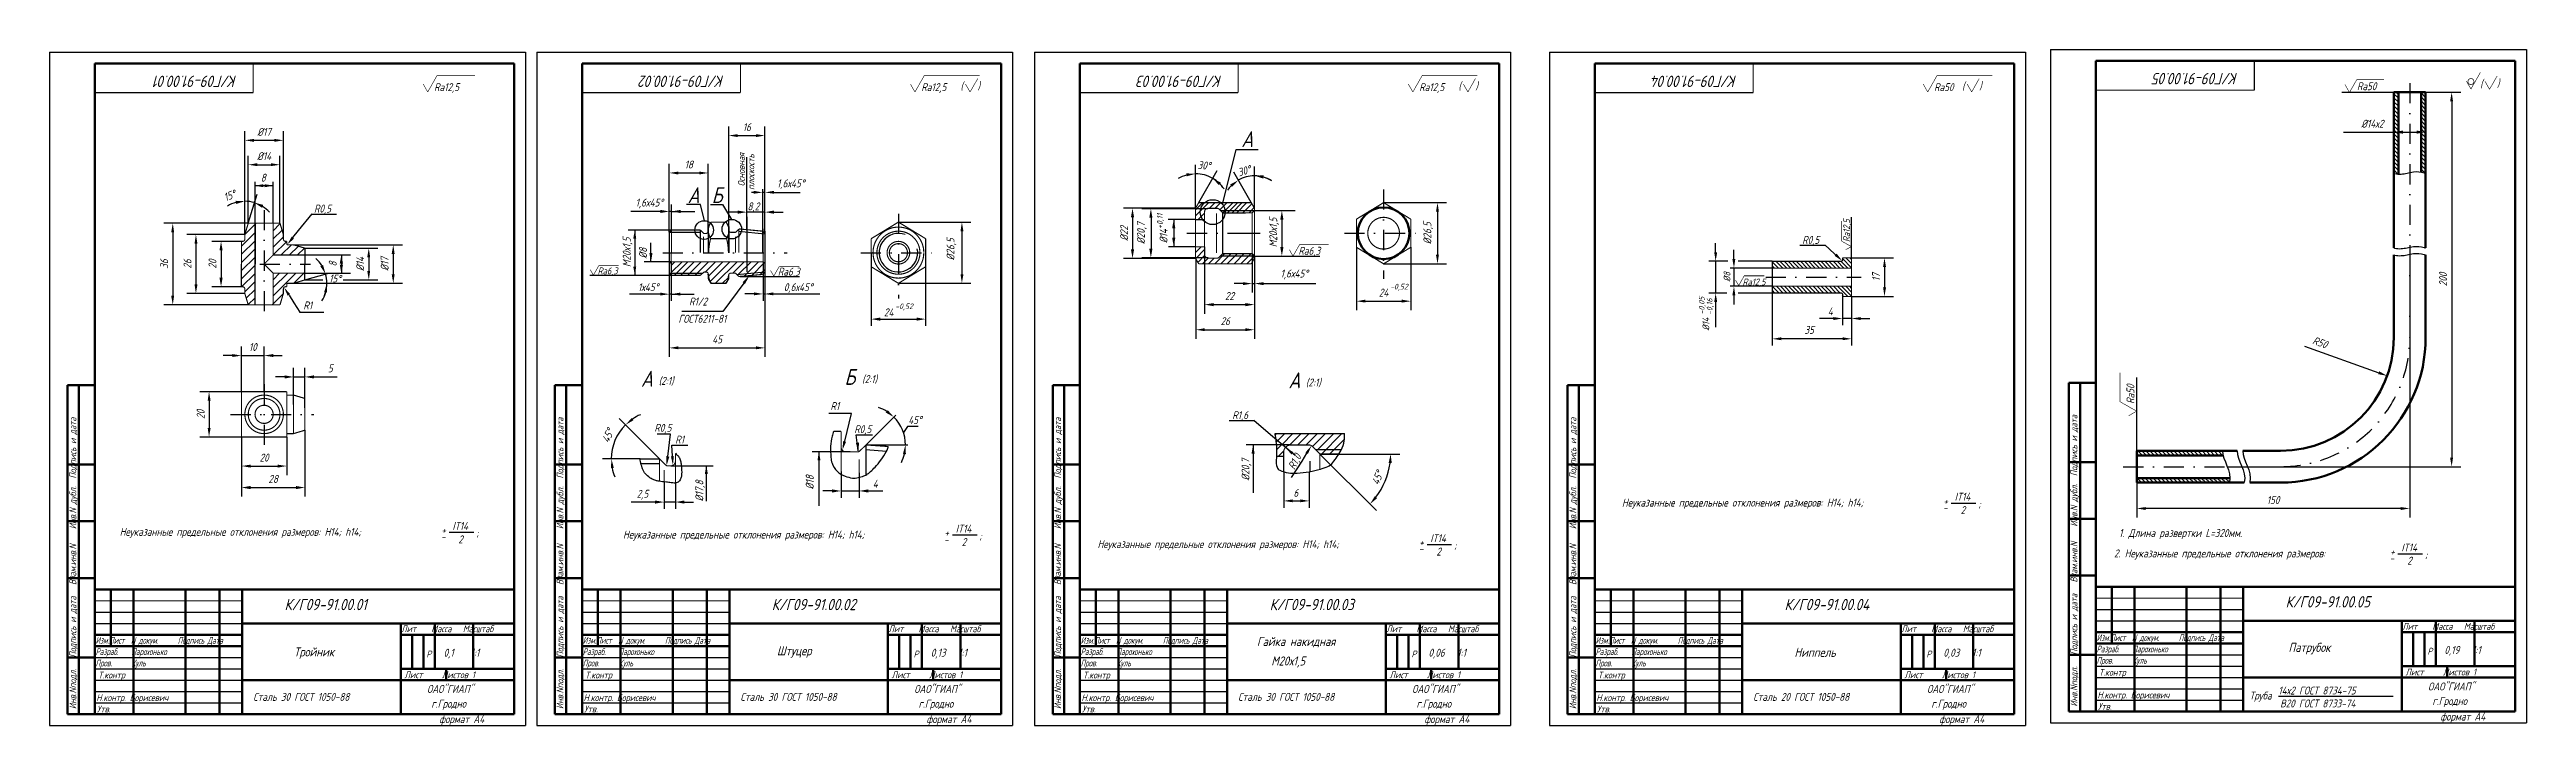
# Model space of a CAD drawing. Header units: inches. Extents: x 1065 to 7392, y 1020 to 3127.
# Drawn here: x 6063 to 7156, y 1028 to 1326 of the extents above; entities that cross this region are included whole.
import ezdxf
from ezdxf.enums import TextEntityAlignment as Align

# ---------------------------------------------------------------- set-up
doc = ezdxf.new("R2010")
doc.units = ezdxf.units.IN
doc.header["$LTSCALE"] = 0.7
doc.header["$MEASUREMENT"] = 0
doc.linetypes.add('DASHDOT', pattern=[25.4, 12.7, -6.35, 0, -6.35])
doc.linetypes.add('HIDDEN', pattern=[9.525, 6.35, -3.175])
doc.styles.add('ROMANC', font='romanc', dxfattribs={"width": 0.8, "oblique": 15, "height": 3.5})
doc.styles.get("Standard").update_dxf_attribs({"font": 'romand.shx', "width": 0.8, "oblique": 15, "height": 3.5})
doc.dimstyles.get("Standard").update_dxf_attribs({"dimtxt": 3.5, "dimasz": 4, "dimexe": 4, "dimexo": 0, "dimgap": 2, "dimtad": 1, "dimdec": 0, "dimdsep": 46, "dimtxsty": 'Standard', "dimcen": 0.09, "dimadec": 0, "dimazin": 0, "dimtfac": 1, "dimtdec": 0, "dimtmove": 0, "dimatfit": 3, "dimfxl": 0, "dimtolj": 1, "dimtzin": 0, "dimlwd": 25, "dimlwe": 25, "dimarcsym": 0})

msp = doc.modelspace()

# ---------------------------------------------------------------- texts
at = {"style": 'ROMANC', "oblique": 15, "width": 0.8}
for s, p in [('(', (6464.6, 1307.9)), (')', (6472.1, 1308)), ('(', (6684.3, 1307.9)), (')', (6691.8, 1308)), ('(', (6906.6, 1307.9)), (')', (6914.1, 1308)), ('(', (7135.2, 1309)), (')', (7142.6, 1309.2))]:
    msp.add_text(s, height=3.5, dxfattribs=at).set_placement(p)
at = {"color": 0, "linetype": 'ByBlock', "style": 'ROMANC', "oblique": 15, "width": 0.8}
msp.add_text('8', height=3.5, dxfattribs=at).set_placement((6156.9, 1269.2), align=Align.MIDDLE_CENTER)
msp.add_text('%%C8', height=3.5, rotation=90, dxfattribs=at).set_placement((6324.5, 1235.9), align=Align.MIDDLE_CENTER)
at = {"lineweight": 35, "char_height": 5, "width": 116.219, "attachment_point": 1, "rotation": 180}
for s, insert in [('К/Г09-91.00.01 ', (6145.3, 1309.2)), ('К/Г09-91.00.02 ', (6360.3, 1309.2)), ('К/Г09-91.00.03 ', (6580, 1309.2)), ('К/Г09-91.00.04 ', (6807.2, 1309.2)), ('К/Г09-91.00.05 ', (7028.3, 1310.4))]:
    msp.add_mtext(s, dxfattribs=dict(at, insert=insert))
at = {"lineweight": 25, "attachment_point": 1}
for s, insert, char_height, width in [('Ra12,5', (6232.3, 1310.9), 3.5, 29.125), ('Ra12,5', (6447.3, 1310.9), 3.5, 29.125), ('Ra12,5', (6667, 1310.9), 3.5, 29.125), ('Ra50', (6894.2, 1310.9), 3.5, 29.125), ('Ra50', (7080.8, 1311.3), 3.5, 29.125), ('R0,5', (6179.3, 1257.3), 3.5, 12.191), ('8,2', (6370.6, 1258.3), 3.5, 23.068), ('Ra6,3', (6613.7, 1238.7), 3.5, 29.125), ('R0,5', (6836, 1243.5), 3.5, 34.797), ('Ra6,3', (6304.5, 1229.6), 3, 13.689), ('Ra6,3', (6384, 1229.5), 3.5, 29.125), ('Ra12,5', (6809.7, 1224.7), 3, 25.389), ('R1', (6174.6, 1214.6), 3.5, 14.863), ('R1/2', (6344.8, 1216.3), 3.5, 32.719), ('-0,52', (6435.8, 1213.7), 2.5, 14.27), ('-0,52', (6654.2, 1222.4), 2.5, 14.27), ('ГОСТ6211-81', (6340.1, 1208.7), 3.5, 33.489), ('35', (6837, 1203.8), 3.5, 8.987), ('4', (6847.3, 1212), 3.5, 7.894), ('(2:1)', (6331.4, 1181.3), 3.5, 42.53), ('(2:1)', (6421.2, 1182.1), 3.5, 42.53), ('(2:1)', (6617, 1180.6), 3.5, 42.53), ('R1', (6407.2, 1170.2), 3.5, 34.797), ('R0,5', (6329.5, 1160.6), 3.5, 34.797), ('R0,5', (6417.7, 1160), 3.5, 34.797), ('R1,6', (6584.5, 1166.2), 3.5, 34.797), ('R1', (6338.7, 1155.4), 3.5, 34.797), ('2,5', (6321.7, 1131.5), 3.5, 34.797), ('4', (6425.9, 1135.9), 3.5, 34.797), ('6', (6611.5, 1131.9), 3.5, 13.684), (' Неуказанные предельные отклонения размеров: H14; h14; ', (6754.6, 1127.6), 3.5, 158.004), ('+', (6898.3, 1128.3), 3.5, 4.399), ('IT14', (6903.3, 1130.2), 3.5, 19.791), ('IT14', (6240.4, 1117.3), 3.5, 19.791), ('IT14', (6462.5, 1116.1), 3.5, 19.791), ('-', (6898.1, 1125.4), 3.5, 6.655), ('2', (6905.9, 1124.3), 3.5, 17.145), (';', (6913.7, 1127), 3.5, 9.023), (' Неуказанные предельные отклонения размеров: H14; h14; ', (6091.7, 1114.7), 3.5, 158.004), ('-', (6235.3, 1112.6), 3.5, 6.655), ('+', (6235.5, 1115.5), 3.5, 4.399), ('2', (6243, 1111.4), 3.5, 17.145), (';', (6250.9, 1114.2), 3.5, 9.023), (' Неуказанные предельные отклонения размеров: H14; h14; ', (6313.8, 1113.5), 3.5, 158.004), ('-', (6457.3, 1111.3), 3.5, 6.655), ('+', (6457.5, 1114.3), 3.5, 4.399), ('2', (6465.1, 1110.2), 3.5, 17.145), (';', (6472.9, 1112.9), 3.5, 9.023), (' Неуказанные предельные отклонения размеров: H14; h14; ', (6523.2, 1109.3), 3.5, 158.004), ('-', (6666.8, 1107.2), 3.5, 6.655), ('+', (6667, 1110.1), 3.5, 4.399), ('IT14', (6671.9, 1111.9), 3.5, 19.791), ('2', (6674.6, 1106), 3.5, 17.145), (';', (6682.4, 1108.8), 3.5, 9.023), ('2. Неуказанные предельные отклонения размеров:  ', (6973.6, 1105.2), 3.5, 158.004), ('1. Длина развертки L=320мм.', (6975.8, 1114.2), 3.5, 98.323), ('+', (7095.4, 1106), 3.5, 4.399), ('IT14', (7100.4, 1107.8), 3.5, 19.791), ('-', (7095.2, 1103.1), 3.5, 6.655), ('2', (7103, 1102), 3.5, 17.145), (';', (7110.8, 1104.7), 3.5, 9.023), ('{\\W0.7;Лит    Масса   Масштаб}', (6217.8, 1071.7), 3, 48.362), ('{\\W0.7;Лит    Масса   Масштаб}', (6432.8, 1071.7), 3, 48.362), ('{\\W0.7;Лит    Масса   Масштаб}', (6652.5, 1071.7), 3, 48.362), ('{\\W0.7;Лит    Масса   Масштаб}', (6879.7, 1071.7), 3, 48.362), ('{\\W0.7;Лит    Масса   Масштаб}', (7100.8, 1072.8), 3, 48.362), ('{\\W0.6; Изм.Лист  N докум.      Подпись Дата\\P Разраб.    Парохонько\\P Пров.      Куль}', (6081.5, 1066.6), 3, 75.972), ('Р', (6228.9, 1060.6), 3, 4.735), ('0,1    1:1', (6236.5, 1061.4), 3.5, 30.6), ('{\\W0.6; Изм.Лист  N докум.      Подпись Дата\\P Разраб.    Парохонько\\P Пров.      Куль}', (6296.5, 1066.6), 3, 75.972), ('Р', (6443.9, 1060.6), 3, 4.735), ('0,13   1:1', (6451.5, 1061.4), 3.5, 30.6), ('{\\W0.6; Изм.Лист  N докум.      Подпись Дата\\P Разраб.    Парохонько\\P Пров.      Куль}', (6516.2, 1066.6), 3, 75.972), ('Р', (6663.6, 1060.6), 3, 4.735), ('0,06   1:1', (6671.1, 1061.4), 3.5, 30.6), ('{\\W0.6; Изм.Лист  N докум.      Подпись Дата\\P Разраб.    Парохонько\\P Пров.      Куль}', (6743.4, 1066.6), 3, 75.972), ('Р', (6890.8, 1060.6), 3, 4.735), ('0,03   1:1', (6898.3, 1061.4), 3.5, 30.6), ('{\\W0.6; Изм.Лист  N докум.      Подпись Дата\\P Разраб.    Парохонько\\P Пров.      Куль}', (6964.5, 1067.8), 3, 75.972), ('Р', (7111.9, 1061.8), 3, 4.735), ('0,19   1:1', (7119.4, 1062.6), 3.5, 30.6), ('{\\W0.7;Т.контр}', (6084.1, 1051.3), 3, 65.765), ('Лист     Листов 1', (6219.2, 1051.4), 3, 49.471), ('{\\W0.7;Т.контр}', (6299, 1051.3), 3, 65.765), ('Лист     Листов 1', (6434.2, 1051.4), 3, 49.471), ('{\\W0.7;Т.контр}', (6518.7, 1051.3), 3, 65.765), ('Лист     Листов 1', (6653.9, 1051.4), 3, 49.471), ('{\\W0.7;Т.контр}', (6745.9, 1051.3), 3, 65.765), ('Лист     Листов 1', (6881.1, 1051.4), 3, 49.471), ('{\\W0.7;Т.контр}', (6967, 1052.5), 3, 65.765), ('Лист     Листов 1', (7102.2, 1052.6), 3, 49.471), ('{\\W0.7; Н.контр. Борисевич}', (6081.6, 1041.3), 3, 40.546), ('Сталь 30 ГОСТ 1050-88', (6152.5, 1041.9), 3.5, 67.379), ('г.Гродно', (6231.1, 1038.9), 3.5, 35.063), ('{\\W0.7; Н.контр. Борисевич}', (6296.6, 1041.3), 3, 40.546), ('Сталь 30 ГОСТ 1050-88', (6367.5, 1041.9), 3.5, 67.379), ('г.Гродно', (6446.1, 1038.9), 3.5, 35.063), ('{\\W0.7; Н.контр. Борисевич}', (6516.3, 1041.3), 3, 40.546), ('Сталь 30 ГОСТ 1050-88', (6587.1, 1041.9), 3.5, 67.379), ('г.Гродно', (6665.8, 1038.9), 3.5, 35.063), ('{\\W0.7; Н.контр. Борисевич}', (6743.5, 1041.3), 3, 40.546), ('Сталь 20 ГОСТ 1050-88', (6814.4, 1041.9), 3.5, 67.379), ('г.Гродно', (6893, 1038.9), 3.5, 35.063), ('{\\W0.7; Н.контр. Борисевич}', (6964.6, 1042.5), 3, 40.546), ('Труба', (7033.4, 1042.5), 3.5, 36.579), ('14х2 ГОСТ 8734-75', (7046.1, 1044.7), 3.5, 73.157), ('В20 ГОСТ 8733-74', (7046.9, 1039), 3.5, 72.574), ('г.Гродно', (7114.1, 1040.1), 3.5, 35.063), ('{\\W0.7;Утв.     }', (6083.5, 1036.3), 3, 39.222), ('формат А4', (6234.6, 1032.1), 3.5, 32.745), ('{\\W0.7;Утв.     }', (6298.5, 1036.3), 3, 39.222), ('формат А4', (6449.6, 1032.1), 3.5, 32.745), ('{\\W0.7;Утв.     }', (6518.2, 1036.3), 3, 39.222), ('формат А4', (6669.3, 1032.1), 3.5, 32.745), ('{\\W0.7;Утв.     }', (6745.4, 1036.3), 3, 39.222), ('формат А4', (6896.5, 1032.1), 3.5, 32.745), ('{\\W0.7;Утв.     }', (6966.5, 1037.5), 3, 39.222), ('формат А4', (7117.6, 1033.2), 3.5, 32.745)]:
    msp.add_mtext(s, dxfattribs=dict(at, insert=insert, char_height=char_height, width=width))
at = {"lineweight": 35, "attachment_point": 1}
for s, insert, char_height, width in [('А', (6588.5, 1289.7), 7, 25.823), ('А', (6344.2, 1265), 7, 25.823), ('Б', (6354.8, 1265), 7, 25.823), ('А', (6323.6, 1184), 7, 25.823), ('Б', (6413.4, 1184.8), 7, 25.823), ('А', (6609.3, 1183.3), 7, 25.823), ('К/Г09-91.00.01', (6166.3, 1083.4), 5, 116.219), ('К/Г09-91.00.02', (6381.3, 1083.4), 5, 116.219), ('К/Г09-91.00.03', (6601, 1083.4), 5, 116.219), ('К/Г09-91.00.04', (6828.2, 1083.4), 5, 116.219), ('К/Г09-91.00.05', (7049.3, 1084.6), 5, 116.219), ('ОАО"ГИАП"', (6229.2, 1045.4), 3.5, 36.171), ('ОАО"ГИАП"', (6444.2, 1045.4), 3.5, 36.171), ('ОАО"ГИАП"', (6663.9, 1045.4), 3.5, 36.171), ('ОАО"ГИАП"', (6891.1, 1045.4), 3.5, 36.171), ('ОАО"ГИАП"', (7112.2, 1046.5), 3.5, 36.171)]:
    msp.add_mtext(s, dxfattribs=dict(at, insert=insert, char_height=char_height, width=width))
at = {"lineweight": 25, "char_height": 3.5, "attachment_point": 5}
for s, insert in [('\\A1;%%C14х2', (7087.6, 1293)), ('\\A1;1,6х45%%D', (6389.7, 1266.3)), ('\\A1;1,6х45%%D', (6327.3, 1257.8)), ('\\A1;1,6х45%%D', (6611.9, 1226.5)), ('1х45%%D', (6326.8, 1220.9)), ('0,6х45%%D', (6393, 1220.5)), ('\\A1;24', (6651.3, 1218.5)), ('\\A1;24', (6432.9, 1209.8)), ('\\A1;150', (7043.8, 1127))]:
    msp.add_mtext(s, dxfattribs=dict(at, insert=insert))
at = {"lineweight": 25, "attachment_point": 1}
for s, insert, char_height, width, rotation in [('Основная ', (6366.4, 1265.4), 3, 30.693, 90), (' плоскость ', (6370.6, 1262.1), 3, 30.693, 90), ('+0,11', (6551.3, 1246.6), 2.5, 14.27, 90), ('Ra12,5', (6854.1, 1240.8), 3, 25.389, 90), ('%%C8', (6801.3, 1223.3), 3, 25.389, 90), ('-0,05', (6790.4, 1208.9), 2.5, 14.27, 90), ('-0,16', (6793.9, 1208.6), 2.5, 14.27, 90), ('%%C14', (6792, 1201.8), 3, 25.389, 90), ('Ra50', (6979.1, 1169.4), 3.5, 29.125, 90), ('R1,0', (6608.9, 1141.7), 3.5, 15.675, 62.6434), ('{\\W0.7; Инв.Nподл.   Подпись и дата   Взам.инв.N    Инв.N дубл.  Подпись и дата}', (6071.4, 1033.1), 3, 144.289, 90), ('{\\W0.7; Инв.Nподл.   Подпись и дата   Взам.инв.N    Инв.N дубл.  Подпись и дата}', (6286.4, 1033.1), 3, 144.289, 90), ('%%C18', (6396.3, 1131.7), 3.5, 50.514, 90), ('{\\W0.7; Инв.Nподл.   Подпись и дата   Взам.инв.N    Инв.N дубл.  Подпись и дата}', (6506, 1033.1), 3, 144.289, 90), ('%%C20,7', (6588.6, 1135.6), 3.5, 50.514, 90), ('{\\W0.7; Инв.Nподл.   Подпись и дата   Взам.инв.N    Инв.N дубл.  Подпись и дата}', (6733.3, 1033.1), 3, 144.289, 90), ('{\\W0.7; Инв.Nподл.   Подпись и дата   Взам.инв.N    Инв.N дубл.  Подпись и дата}', (6954.4, 1034.2), 3, 144.289, 90), ('%%C17,8', (6347.6, 1126.4), 3.5, 50.514, 90)]:
    msp.add_mtext(s, dxfattribs=dict(at, insert=insert, char_height=char_height, width=width, rotation=rotation))
at = {"lineweight": 25, "char_height": 3.5, "attachment_point": 5}
for s, insert, rotation in [('\\A1;30°', (6572.1, 1274.6), 356.8759), ('\\A1;30°', (6589.8, 1272.2), 16.9602), ('\\A1;%%C20,7', (6544.6, 1244.7), 90), ('%%C14', (6554.2, 1243.4), 90), ('\\A1;М20х1,5', (6603, 1245), 90), ('\\A1;М20х1,5', (6317.7, 1236.3), 90), ('\\A1;8', (6187.6, 1231.1), 90), ('15°', (6188.6, 1224.7), 357.7549), ('%%C14', (6199.7, 1231.1), 90), ('\\A1;200', (7118.8, 1224.3), 90), ('\\A1;45°', (6444.5, 1162.3), 1.2397)]:
    msp.add_mtext(s, dxfattribs=dict(at, insert=insert, rotation=rotation))
at = {"char_height": 3.5, "attachment_point": 5, "rotation": 90}
for insert in [(6671, 1244.7), (6460.6, 1237.6)]:
    msp.add_mtext('\\A1;%%C26,5', dxfattribs=dict(at, insert=insert))
at = {"lineweight": 30, "char_height": 4, "width": 61.945, "attachment_point": 1}
for s, insert in [('Тройник', (6170.5, 1062)), ('Штуцер', (6383.6, 1062.5)), ('Гайка накидная', (6595.4, 1066.6)), ('Ниппель', (6832.6, 1061.8)), ('Патрубок ', (7050.6, 1064)), (' М20х1,5', (6599.6, 1058))]:
    msp.add_mtext(s, dxfattribs=dict(at, insert=insert))

# ---------------------------------------------------------------- blocks, each defined once
blk = doc.blocks.new('*D373')
at = {"color": 0, "lineweight": 25}
for p, q in [((6623.2, 1147.3), (6648.1, 1122.4)), ((6631.6, 1147.3), (6658.4, 1147.3))]:
    blk.add_line(p, q, dxfattribs=at)
blk.add_arc((6623.2, 1147.3), 31.2, 322.3469, 352.6531, dxfattribs=at)
for points in [[(6653.5, 1143.3), (6654.9, 1143.3), (6654.4, 1147.3)], [(6648.4, 1127.8), (6647.4, 1128.7), (6645.3, 1125.2)]]:
    blk.add_solid(points, dxfattribs=at)
at = {"layer": 'DEFPOINTS', "color": 0, "lineweight": 25}
for p in [(6619.8, 1150.7), (6623.2, 1147.3), (6623.2, 1147.3), (6631.6, 1147.3), (6650.3, 1131.7)]:
    blk.add_point(p, dxfattribs=at)
at = {"color": 0, "lineweight": 25, "insert": (6648.6, 1136.8), "char_height": 3.5, "attachment_point": 5, "rotation": 67.5}
blk.add_mtext('\\A1;45°', dxfattribs=at)
blk = doc.blocks.new('*D374')
at = {"color": 0, "lineweight": 25}
for p, q in [((6572.3, 1238.7), (6572.3, 1209.2)), ((6594.3, 1234.6), (6594.3, 1209.2)), ((6576.3, 1213.2), (6590.3, 1213.2))]:
    blk.add_line(p, q, dxfattribs=at)
for points in [[(6576.3, 1213.9), (6576.3, 1212.5), (6572.3, 1213.2)], [(6590.3, 1213.9), (6590.3, 1212.5), (6594.3, 1213.2)]]:
    blk.add_solid(points, dxfattribs=at)
at = {"layer": 'DEFPOINTS', "color": 0, "lineweight": 25}
for p in [(6572.3, 1238.7), (6594.3, 1234.6), (6594.3, 1213.2)]:
    blk.add_point(p, dxfattribs=at)
at = {"color": 0, "lineweight": 25, "insert": (6583.3, 1217), "char_height": 3.5, "attachment_point": 5}
blk.add_mtext('\\A1;22', dxfattribs=at)
blk = doc.blocks.new('*D375')
at = {"color": 0, "lineweight": 25}
for p, q in [((6568.4, 1233.6), (6568.4, 1198.1)), ((6594.3, 1233.7), (6594.3, 1198.1)), ((6572.4, 1202.1), (6590.3, 1202.1))]:
    blk.add_line(p, q, dxfattribs=at)
for points in [[(6572.4, 1202.8), (6572.4, 1201.5), (6568.4, 1202.1)], [(6590.3, 1202.8), (6590.3, 1201.5), (6594.3, 1202.1)]]:
    blk.add_solid(points, dxfattribs=at)
at = {"layer": 'DEFPOINTS', "color": 0, "lineweight": 25}
for p in [(6568.4, 1233.6), (6594.3, 1233.7), (6594.3, 1202.1)]:
    blk.add_point(p, dxfattribs=at)
at = {"color": 0, "lineweight": 25, "insert": (6581.4, 1205.9), "char_height": 3.5, "attachment_point": 5}
blk.add_mtext('\\A1;26', dxfattribs=at)
blk = doc.blocks.new('*D376')
at = {"color": 0, "lineweight": 25}
for p, q in [((6568.3, 1255.7), (6536.5, 1255.7)), ((6540.5, 1251.7), (6540.5, 1237.6)), ((6568.4, 1233.6), (6536.5, 1233.6))]:
    blk.add_line(p, q, dxfattribs=at)
for points in [[(6539.8, 1251.7), (6541.2, 1251.7), (6540.5, 1255.7)], [(6539.8, 1237.6), (6541.2, 1237.6), (6540.5, 1233.6)]]:
    blk.add_solid(points, dxfattribs=at)
at = {"layer": 'DEFPOINTS', "color": 0, "lineweight": 25}
for p in [(6568.3, 1255.7), (6540.5, 1233.6), (6568.4, 1233.6)]:
    blk.add_point(p, dxfattribs=at)
at = {"color": 0, "lineweight": 25, "insert": (6536.8, 1244.6), "char_height": 3.5, "attachment_point": 5, "rotation": 90}
blk.add_mtext('\\A1;%%C22', dxfattribs=at)
blk = doc.blocks.new('*D367')
at = {"color": 0, "lineweight": 25}
for p, q in [((6147.3, 1241.1), (6134.3, 1241.1)), ((6138.3, 1237.1), (6138.3, 1225.1)), ((6147.3, 1221.1), (6134.3, 1221.1))]:
    blk.add_line(p, q, dxfattribs=at)
for points in [[(6137.6, 1237.1), (6139, 1237.1), (6138.3, 1241.1)], [(6137.6, 1225.1), (6139, 1225.1), (6138.3, 1221.1)]]:
    blk.add_solid(points, dxfattribs=at)
at = {"layer": 'DEFPOINTS', "color": 0, "lineweight": 25}
for p in [(6147.3, 1241.1), (6138.3, 1221.1), (6147.3, 1221.1)]:
    blk.add_point(p, dxfattribs=at)
at = {"color": 0, "insert": (6134.5, 1231.1), "char_height": 3.5, "attachment_point": 5, "rotation": 90}
blk.add_mtext('\\A1;20', dxfattribs=at)
blk = doc.blocks.new('*D368')
at = {"color": 0, "lineweight": 25}
blk.add_line((6150.3, 1249.1), (6154.2, 1262), dxfattribs=at)
for start, end in [(105.5877, 121.1753), (73.3008, 90), (42.1254, 57.7131)]:
    blk.add_arc((6148.8, 1244.1), 14.7, start, end, dxfattribs=at)
for points in [[(6144.7, 1259), (6144.9, 1257.6), (6148.8, 1258.8)], [(6156.4, 1255.9), (6156.9, 1257.2), (6153, 1258.2)]]:
    blk.add_solid(points, dxfattribs=at)
at = {"layer": 'DEFPOINTS', "color": 0, "lineweight": 25}
for p in [(6148.8, 1281.6), (6151.6, 1258.6), (6150.3, 1249.1), (6148.8, 1244.1), (6148.8, 1244.1)]:
    blk.add_point(p, dxfattribs=at)
at = {"color": 0, "insert": (6142.1, 1261.3), "char_height": 3.5, "attachment_point": 5, "rotation": 21.1435}
blk.add_mtext('\\A1;15%%D', dxfattribs=at)
blk = doc.blocks.new('*D377')
at = {"color": 0, "lineweight": 25}
for p, q in [((6148.8, 1244.1), (6123.2, 1244.1)), ((6127.2, 1240.1), (6127.2, 1222.1)), ((6148.8, 1218.1), (6123.2, 1218.1))]:
    blk.add_line(p, q, dxfattribs=at)
for points in [[(6126.6, 1240.1), (6127.9, 1240.1), (6127.2, 1244.1)], [(6126.6, 1222.1), (6127.9, 1222.1), (6127.2, 1218.1)]]:
    blk.add_solid(points, dxfattribs=at)
at = {"layer": 'DEFPOINTS', "color": 0, "lineweight": 25}
for p in [(6148.8, 1244.1), (6127.2, 1218.1), (6148.8, 1218.1)]:
    blk.add_point(p, dxfattribs=at)
at = {"color": 0, "lineweight": 25, "insert": (6123.5, 1231.1), "char_height": 3.5, "attachment_point": 5, "rotation": 90}
blk.add_mtext('\\A1;26', dxfattribs=at)
blk = doc.blocks.new('*D378')
at = {"color": 0, "lineweight": 25}
for p, q in [((6150.3, 1249.1), (6113, 1249.1)), ((6117, 1245.1), (6117, 1217.1)), ((6150.3, 1213.1), (6113, 1213.1))]:
    blk.add_line(p, q, dxfattribs=at)
for points in [[(6116.3, 1245.1), (6117.6, 1245.1), (6117, 1249.1)], [(6116.3, 1217.1), (6117.6, 1217.1), (6117, 1213.1)]]:
    blk.add_solid(points, dxfattribs=at)
at = {"layer": 'DEFPOINTS', "color": 0, "lineweight": 25}
for p in [(6150.3, 1249.1), (6117, 1213.1), (6150.3, 1213.1)]:
    blk.add_point(p, dxfattribs=at)
at = {"color": 0, "lineweight": 25, "insert": (6113.2, 1231.1), "char_height": 3.5, "attachment_point": 5, "rotation": 90}
blk.add_mtext('\\A1;36', dxfattribs=at)
blk = doc.blocks.new('*D379')
at = {"color": 0, "lineweight": 25}
for p, q in [((6170.3, 1239.6), (6218.3, 1239.6)), ((6214.3, 1235.6), (6214.3, 1226.6)), ((6170.3, 1222.6), (6218.3, 1222.6))]:
    blk.add_line(p, q, dxfattribs=at)
for points in [[(6213.6, 1235.6), (6214.9, 1235.6), (6214.3, 1239.6)], [(6213.6, 1226.6), (6214.9, 1226.6), (6214.3, 1222.6)]]:
    blk.add_solid(points, dxfattribs=at)
at = {"layer": 'DEFPOINTS', "color": 0, "lineweight": 25}
for p in [(6170.3, 1239.6), (6170.3, 1222.6), (6214.3, 1222.6)]:
    blk.add_point(p, dxfattribs=at)
at = {"color": 0, "lineweight": 25, "insert": (6210.5, 1231.1), "char_height": 3.5, "attachment_point": 5, "rotation": 90}
blk.add_mtext('\\A1;%%C17', dxfattribs=at)
blk = doc.blocks.new('*D380')
at = {"color": 0, "lineweight": 25}
for p, q in [((6150.3, 1249.1), (6150.3, 1278.9)), ((6164.3, 1248.9), (6164.3, 1278.9)), ((6154.3, 1274.9), (6160.3, 1274.9))]:
    blk.add_line(p, q, dxfattribs=at)
for points in [[(6154.3, 1275.6), (6154.3, 1274.3), (6150.3, 1274.9)], [(6160.3, 1275.6), (6160.3, 1274.3), (6164.3, 1274.9)]]:
    blk.add_solid(points, dxfattribs=at)
at = {"layer": 'DEFPOINTS', "color": 0, "lineweight": 25}
for p in [(6164.3, 1274.9), (6150.3, 1249.1), (6164.3, 1248.9)]:
    blk.add_point(p, dxfattribs=at)
at = {"color": 0, "lineweight": 25, "insert": (6157.3, 1278.7), "char_height": 3.5, "attachment_point": 5}
blk.add_mtext('\\A1;%%C14', dxfattribs=at)
blk = doc.blocks.new('*D381')
at = {"color": 0, "lineweight": 25}
for p, q in [((6148.8, 1244.1), (6148.8, 1289.7)), ((6152.8, 1285.7), (6161.8, 1285.7)), ((6165.8, 1244.1), (6165.8, 1289.7))]:
    blk.add_line(p, q, dxfattribs=at)
for points in [[(6152.8, 1286.3), (6152.8, 1285), (6148.8, 1285.7)], [(6161.8, 1286.3), (6161.8, 1285), (6165.8, 1285.7)]]:
    blk.add_solid(points, dxfattribs=at)
at = {"layer": 'DEFPOINTS', "color": 0, "lineweight": 25}
for p in [(6165.8, 1285.7), (6148.8, 1244.1), (6165.8, 1244.1)]:
    blk.add_point(p, dxfattribs=at)
at = {"color": 0, "lineweight": 25, "insert": (6157.3, 1289.4), "char_height": 3.5, "attachment_point": 5}
blk.add_mtext('\\A1;%%C17', dxfattribs=at)
blk = doc.blocks.new('*D369')
at = {"color": 0, "lineweight": 25}
for p, q in [((6166.3, 1181.3), (6162.3, 1181.3)), ((6170.3, 1169.2), (6170.3, 1185.3)), ((6170.3, 1181.3), (6175.3, 1181.3)), ((6175.3, 1167.7), (6175.3, 1185.3)), ((6179.3, 1181.3), (6189.6, 1181.3))]:
    blk.add_line(p, q, dxfattribs=at)
for points in [[(6166.3, 1182), (6166.3, 1180.6), (6170.3, 1181.3)], [(6179.3, 1182), (6179.3, 1180.6), (6175.3, 1181.3)]]:
    blk.add_solid(points, dxfattribs=at)
at = {"layer": 'DEFPOINTS', "color": 0, "lineweight": 25}
for p in [(6175.3, 1181.3), (6170.3, 1169.2), (6175.3, 1167.7)]:
    blk.add_point(p, dxfattribs=at)
at = {"color": 0, "lineweight": 25, "insert": (6186.5, 1185.1), "char_height": 3.5, "attachment_point": 5}
blk.add_mtext('\\A1;5', dxfattribs=at)
blk = doc.blocks.new('*D382')
at = {"color": 0, "lineweight": 25}
for p, q in [((6147.3, 1174.8), (6147.3, 1194.7)), ((6157.3, 1174.8), (6157.3, 1194.7)), ((6143.3, 1190.7), (6139.3, 1190.7)), ((6147.3, 1190.7), (6157.3, 1190.7)), ((6161.3, 1190.7), (6165.3, 1190.7))]:
    blk.add_line(p, q, dxfattribs=at)
for points in [[(6143.3, 1191.4), (6143.3, 1190.1), (6147.3, 1190.7)], [(6161.3, 1191.4), (6161.3, 1190.1), (6157.3, 1190.7)]]:
    blk.add_solid(points, dxfattribs=at)
at = {"layer": 'DEFPOINTS', "color": 0, "lineweight": 25}
for p in [(6157.3, 1190.7), (6147.3, 1174.8), (6157.3, 1174.8)]:
    blk.add_point(p, dxfattribs=at)
at = {"color": 0, "lineweight": 25, "insert": (6152.3, 1194.5), "char_height": 3.5, "attachment_point": 5}
blk.add_mtext('\\A1;10', dxfattribs=at)
blk = doc.blocks.new('*D383')
at = {"color": 0, "lineweight": 25}
for p, q in [((6147.3, 1174.8), (6129, 1174.8)), ((6133, 1170.8), (6133, 1158.8)), ((6147.3, 1154.8), (6129, 1154.8))]:
    blk.add_line(p, q, dxfattribs=at)
for points in [[(6132.4, 1170.8), (6133.7, 1170.8), (6133, 1174.8)], [(6132.4, 1158.8), (6133.7, 1158.8), (6133, 1154.8)]]:
    blk.add_solid(points, dxfattribs=at)
at = {"layer": 'DEFPOINTS', "color": 0, "lineweight": 25}
for p in [(6147.3, 1174.8), (6133, 1154.8), (6147.3, 1154.8)]:
    blk.add_point(p, dxfattribs=at)
at = {"color": 0, "lineweight": 25, "insert": (6129.3, 1164.8), "char_height": 3.5, "attachment_point": 5, "rotation": 90}
blk.add_mtext('\\A1;20', dxfattribs=at)
blk = doc.blocks.new('*D384')
at = {"color": 0, "lineweight": 25}
for p, q in [((6147.3, 1154.8), (6147.3, 1138)), ((6167.3, 1154.8), (6167.3, 1138)), ((6151.3, 1142), (6163.3, 1142))]:
    blk.add_line(p, q, dxfattribs=at)
for points in [[(6151.3, 1142.6), (6151.3, 1141.3), (6147.3, 1142)], [(6163.3, 1142.6), (6163.3, 1141.3), (6167.3, 1142)]]:
    blk.add_solid(points, dxfattribs=at)
at = {"layer": 'DEFPOINTS', "color": 0, "lineweight": 25}
for p in [(6147.3, 1154.8), (6167.3, 1154.8), (6167.3, 1142)]:
    blk.add_point(p, dxfattribs=at)
at = {"color": 0, "lineweight": 25, "insert": (6157.3, 1145.7), "char_height": 3.5, "attachment_point": 5}
blk.add_mtext('\\A1;20', dxfattribs=at)
blk = doc.blocks.new('*D385')
at = {"color": 0, "lineweight": 25}
for p, q in [((6147.3, 1154.8), (6147.3, 1128.5)), ((6175.3, 1157.8), (6175.3, 1128.5)), ((6151.3, 1132.5), (6171.3, 1132.5))]:
    blk.add_line(p, q, dxfattribs=at)
for points in [[(6151.3, 1133.2), (6151.3, 1131.8), (6147.3, 1132.5)], [(6171.3, 1133.2), (6171.3, 1131.8), (6175.3, 1132.5)]]:
    blk.add_solid(points, dxfattribs=at)
at = {"layer": 'DEFPOINTS', "color": 0, "lineweight": 25}
for p in [(6147.3, 1154.8), (6175.3, 1157.8), (6175.3, 1132.5)]:
    blk.add_point(p, dxfattribs=at)
at = {"color": 0, "lineweight": 25, "insert": (6161.3, 1136.3), "char_height": 3.5, "attachment_point": 5}
blk.add_mtext('\\A1;28', dxfattribs=at)
blk = doc.blocks.new('*D370')
at = {"color": 0, "lineweight": 25}
for p, q in [((6331.8, 1145.1), (6314, 1163)), ((6323.2, 1145.1), (6306.6, 1145.1))]:
    blk.add_line(p, q, dxfattribs=at)
for start, end in [(135, 180), (113.4062, 124.2031), (190.7969, 201.5938)]:
    blk.add_arc((6331.8, 1145.1), 21.3, start, end, dxfattribs=at)
for points in [[(6320.3, 1162.2), (6319.5, 1163.2), (6316.8, 1160.2)], [(6310.3, 1141.1), (6311.6, 1141.2), (6310.6, 1145.1)]]:
    blk.add_solid(points, dxfattribs=at)
at = {"layer": 'DEFPOINTS', "color": 0, "lineweight": 25}
for p in [(6311.3, 1150.6), (6323.2, 1145.1), (6331.8, 1145.1), (6331.8, 1145.1), (6334.6, 1142.4)]:
    blk.add_point(p, dxfattribs=at)
at = {"color": 0, "insert": (6309, 1155.4), "char_height": 3.5, "attachment_point": 5, "rotation": 65.7474}
blk.add_mtext('\\A1;45%%D', dxfattribs=at)
blk = doc.blocks.new('*D386')
at = {"color": 0, "lineweight": 25}
for p, q in [((6336.1, 1245.1), (6336.1, 1275.3)), ((6340.1, 1271.3), (6349.3, 1271.3)), ((6353.3, 1245.2), (6353.3, 1275.3))]:
    blk.add_line(p, q, dxfattribs=at)
for points in [[(6340.1, 1271.9), (6340.1, 1270.6), (6336.1, 1271.3)], [(6349.3, 1271.9), (6349.3, 1270.6), (6353.3, 1271.3)]]:
    blk.add_solid(points, dxfattribs=at)
at = {"layer": 'DEFPOINTS', "color": 0, "lineweight": 25}
for p in [(6353.3, 1271.3), (6336.1, 1245.1), (6353.3, 1245.2)]:
    blk.add_point(p, dxfattribs=at)
at = {"color": 0, "lineweight": 25, "insert": (6344.7, 1275), "char_height": 3.5, "attachment_point": 5}
blk.add_mtext('\\A1;18', dxfattribs=at)
blk = doc.blocks.new('*D387')
at = {"color": 0, "lineweight": 25}
for p, q in [((6362.3, 1245.2), (6362.3, 1291.8)), ((6378.3, 1244.5), (6378.3, 1291.8)), ((6366.3, 1287.8), (6374.3, 1287.8))]:
    blk.add_line(p, q, dxfattribs=at)
for points in [[(6366.3, 1288.4), (6366.3, 1287.1), (6362.3, 1287.8)], [(6374.3, 1288.4), (6374.3, 1287.1), (6378.3, 1287.8)]]:
    blk.add_solid(points, dxfattribs=at)
at = {"layer": 'DEFPOINTS', "color": 0, "lineweight": 25}
for p in [(6378.3, 1287.8), (6362.3, 1245.2), (6378.3, 1244.5)]:
    blk.add_point(p, dxfattribs=at)
at = {"color": 0, "lineweight": 25, "insert": (6370.3, 1291.5), "char_height": 3.5, "attachment_point": 5}
blk.add_mtext('\\A1;16', dxfattribs=at)
blk = doc.blocks.new('*D388')
at = {"color": 0, "lineweight": 25}
for p, q in [((6336.1, 1227.1), (6336.1, 1190.1)), ((6378.3, 1227.6), (6378.3, 1190.1)), ((6340.1, 1194.1), (6374.3, 1194.1))]:
    blk.add_line(p, q, dxfattribs=at)
for points in [[(6340.1, 1194.8), (6340.1, 1193.5), (6336.1, 1194.1)], [(6374.3, 1194.8), (6374.3, 1193.5), (6378.3, 1194.1)]]:
    blk.add_solid(points, dxfattribs=at)
at = {"layer": 'DEFPOINTS', "color": 0, "lineweight": 25}
for p in [(6336.1, 1227.1), (6378.3, 1227.6), (6378.3, 1194.1)]:
    blk.add_point(p, dxfattribs=at)
at = {"color": 0, "lineweight": 25, "insert": (6357.2, 1197.9), "char_height": 3.5, "attachment_point": 5}
blk.add_mtext('\\A1;45', dxfattribs=at)
blk = doc.blocks.new('*D389')
at = {"color": 0, "lineweight": 25}
for p, q in [((6857, 1233.8), (6876.3, 1233.8)), ((6872.3, 1229.8), (6872.3, 1220.8)), ((6857.8, 1216.8), (6876.3, 1216.8))]:
    blk.add_line(p, q, dxfattribs=at)
for points in [[(6871.7, 1229.8), (6873, 1229.8), (6872.3, 1233.8)], [(6871.7, 1220.8), (6873, 1220.8), (6872.3, 1216.8)]]:
    blk.add_solid(points, dxfattribs=at)
at = {"layer": 'DEFPOINTS', "color": 0, "lineweight": 25}
for p in [(6857, 1233.8), (6857.8, 1216.8), (6872.3, 1216.8)]:
    blk.add_point(p, dxfattribs=at)
at = {"color": 0, "lineweight": 25, "insert": (6868.6, 1225.3), "char_height": 3.5, "attachment_point": 5, "rotation": 90}
blk.add_mtext('\\A1;17', dxfattribs=at)
blk = doc.blocks.new('*D394')
at = {"color": 0, "lineweight": 25}
blk.add_line((7057.7, 1194.9), (7090.4, 1183.1), dxfattribs=at)
blk.add_solid([(7090.6, 1183.8), (7090.2, 1182.5), (7094.1, 1181.8)], dxfattribs=at)
at = {"layer": 'DEFPOINTS', "color": 0, "lineweight": 25}
for p in [(7047.1, 1198.7), (7094.1, 1181.8)]:
    blk.add_point(p, dxfattribs=at)
at = {"color": 0, "lineweight": 25, "insert": (7064.5, 1196.5), "char_height": 3.5, "attachment_point": 5, "rotation": 340.2011}
blk.add_mtext('\\A1;R50', dxfattribs=at)

# ---------------------------------------------------------------- dimensions: what is measured, and where the dimension line sits
at = {"lineweight": 25}
for base, p1, p2, text, picture, middle in [((6165.8, 1285.7), (6148.8, 1244.1), (6165.8, 1244.1), '%%C17', '*D381', (6157.3, 1289.4)), ((6164.3, 1274.9), (6150.3, 1249.1), (6164.3, 1248.9), '%%C14', '*D380', (6157.3, 1278.7)), ((6353.3, 1271.3), (6336.1, 1245.1), (6353.3, 1245.2), '18', '*D386', (6344.7, 1275)), ((6378.3, 1194.1), (6336.1, 1227.1), (6378.3, 1227.6), '45', '*D388', (6357.2, 1197.9))]:
    dim = msp.add_linear_dim(base=base, p1=p1, p2=p2, text=text, dimstyle='Standard', dxfattribs=at)
    dim.commit()
    dim.dimension.update_dxf_attribs({"geometry": picture, "text_midpoint": middle})
for base, p1, p2, picture, middle in [((6378.3, 1287.8), (6362.3, 1245.2), (6378.3, 1244.5), '*D387', (6370.3, 1291.5)), ((6594.3, 1213.2), (6572.3, 1238.7), (6594.3, 1234.6), '*D374', (6583.3, 1217)), ((6594.3, 1202.1), (6568.4, 1233.6), (6594.3, 1233.7), '*D375', (6581.4, 1205.9)), ((6157.3, 1190.7), (6147.3, 1174.8), (6157.3, 1174.8), '*D382', (6152.3, 1194.5)), ((6175.3, 1181.3), (6170.3, 1169.2), (6175.3, 1167.7), '*D369', (6186.5, 1185.1)), ((6175.3, 1132.5), (6147.3, 1154.8), (6175.3, 1157.8), '*D385', (6161.3, 1136.3)), ((6167.3, 1142), (6147.3, 1154.8), (6167.3, 1154.8), '*D384', (6157.3, 1145.7))]:
    dim = msp.add_linear_dim(base=base, p1=p1, p2=p2, dimstyle='Standard', dxfattribs=at)
    dim.commit()
    dim.dimension.update_dxf_attribs({"geometry": picture, "text_midpoint": middle})
for base, line1, line2, text, picture, middle in [((6151.6, 1258.6), ((6148.8, 1244.1), (6148.8, 1281.6)), ((6150.3, 1249.1), (6148.8, 1244.1)), '15%%D', '*D368', (6143.5, 1257.8)), ((6311.3, 1150.6), ((6334.6, 1142.4), (6331.8, 1145.1)), ((6323.2, 1145.1), (6331.8, 1145.1)), '45%%D', '*D370', (6312.5, 1153.9))]:
    dim = msp.add_angular_dim_2l(base=base, line1=line1, line2=line2, text=text, dimstyle='Standard')
    dim.commit()
    dim.dimension.update_dxf_attribs({"geometry": picture, "text_midpoint": middle, "dimtype": 162})
for base, p1, p2, picture, middle in [((6117, 1213.1), (6150.3, 1249.1), (6150.3, 1213.1), '*D378', (6113.2, 1231.1)), ((6127.2, 1218.1), (6148.8, 1244.1), (6148.8, 1218.1), '*D377', (6123.5, 1231.1)), ((6872.3, 1216.8), (6857, 1233.8), (6857.8, 1216.8), '*D389', (6868.6, 1225.3)), ((6133, 1154.8), (6147.3, 1174.8), (6147.3, 1154.8), '*D383', (6129.3, 1164.8))]:
    dim = msp.add_linear_dim(base=base, p1=p1, p2=p2, angle=90, dimstyle='Standard', dxfattribs=at)
    dim.commit()
    dim.dimension.update_dxf_attribs({"geometry": picture, "text_midpoint": middle})
for base, p1, p2, text, picture, middle in [((6540.5, 1233.6), (6568.3, 1255.7), (6568.4, 1233.6), '%%C22', '*D376', (6536.8, 1244.6)), ((6214.3, 1222.6), (6170.3, 1239.6), (6170.3, 1222.6), '%%C<>', '*D379', (6210.5, 1231.1))]:
    dim = msp.add_linear_dim(base=base, p1=p1, p2=p2, angle=90, text=text, dimstyle='Standard', dxfattribs=at)
    dim.commit()
    dim.dimension.update_dxf_attribs({"geometry": picture, "text_midpoint": middle})
dim = msp.add_linear_dim(base=(6138.3, 1221.1), p1=(6147.3, 1241.1), p2=(6147.3, 1221.1), angle=90, text='20', dimstyle='Standard')
dim.commit()
dim.dimension.update_dxf_attribs({"geometry": '*D367', "text_midpoint": (6134.5, 1231.1)})
dim = msp.add_radius_dim(center=(7047.1, 1198.7), mpoint=(7094.1, 1181.8), dimstyle='Standard', dxfattribs=at)
dim.commit()
dim.dimension.update_dxf_attribs({"geometry": '*D394', "text_midpoint": (7063.2, 1192.9), "dimtype": 164})
dim = msp.add_angular_dim_2l(base=(6650.3, 1131.7), line1=((6623.2, 1147.3), (6631.6, 1147.3)), line2=((6619.8, 1150.7), (6623.2, 1147.3)), dimstyle='Standard', dxfattribs=at)
dim.commit()
dim.dimension.update_dxf_attribs({"geometry": '*D373', "text_midpoint": (6648.6, 1136.8)})

# ---------------------------------------------------------------- hatches: boundary and pattern name
at = {"lineweight": 25}
h = msp.add_hatch(dxfattribs=at)
h.set_pattern_fill('ANSI31', color=256, scale=10, angle=90, style=0)
h.set_pattern_definition([(135, (2530.379, 1807.0665), (-0.88388348, -0.88388348), [])])
h.paths.add_polyline_path([(7099.1, 1289.3), (7097.1, 1289.3), (7097.1, 1285.3), (7097.1, 1271.1, 0.005854), (7097.5, 1271, 0.039188), (7099.1, 1270.8)])
h.paths.add_polyline_path([(7111.1, 1306.9), (7109.1, 1306.9), (7109.1, 1271.7, -0.02754), (7110.5, 1271.4, -0.007414), (7111.1, 1271.2)])
h.paths.add_polyline_path([(7099.1, 1306.9), (7097.1, 1306.9), (7097.1, 1289.3), (7099.1, 1289.3)])
edge = h.paths.add_edge_path()
edge.add_spline(control_points=[(7024.5, 1134.7), (7024.7, 1135.4), (7024.8, 1136.1), (7024.8, 1136.7)], knot_values=[29.152697, 29.152697, 29.152697, 29.152697, 30.972982, 30.972982, 30.972982, 30.972982], degree=3, periodic=0)
edge.add_line((7024.8, 1136.7), (6983.6, 1136.7))
edge.add_line((6983.6, 1136.7), (6983.6, 1134.7))
edge.add_line((6983.6, 1134.7), (7024.5, 1134.7))
edge = h.paths.add_edge_path()
edge.add_spline(control_points=[(7021.7, 1146.7), (7021.5, 1147.4), (7021.4, 1148.1), (7021.5, 1148.7)], knot_values=[16.89827, 16.89827, 16.89827, 16.89827, 19.106376, 19.106376, 19.106376, 19.106376], degree=3, periodic=0)
edge.add_line((7021.5, 1148.7), (6983.6, 1148.7))
edge.add_line((6983.6, 1148.7), (6983.6, 1146.7))
edge.add_line((6983.6, 1146.7), (7021.7, 1146.7))

# ---------------------------------------------------------------- linework, layer by layer
for p, q in [((6062.6, 1324.6), (6062.6, 1027.6)), ((6062.6, 1324.6), (6272.6, 1324.6)), ((6272.6, 1324.6), (6272.6, 1027.6)), ((6277.6, 1324.6), (6277.6, 1027.6)), ((6277.6, 1324.6), (6487.6, 1324.6)), ((6487.6, 1324.6), (6487.6, 1027.6)), ((6497.3, 1324.6), (6497.3, 1027.6)), ((6497.3, 1324.6), (6707.3, 1324.6)), ((6707.3, 1324.6), (6707.3, 1027.6)), ((6724.5, 1324.6), (6724.5, 1027.6)), ((6724.5, 1324.6), (6934.5, 1324.6)), ((6934.5, 1324.6), (6934.5, 1027.6)), ((6945.6, 1325.7), (6945.6, 1028.7)), ((6945.6, 1325.7), (7155.6, 1325.7)), ((7155.6, 1325.7), (7155.6, 1028.7)), ((7111.1, 1306.9), (7097.1, 1306.9)), ((7097.1, 1306.9), (7097.1, 1270.8)), ((7111.1, 1306.9), (7097.1, 1306.9)), ((7097.1, 1306.9), (7111.1, 1306.9)), ((7111.1, 1306.9), (7111.1, 1298.5)), ((6580.2, 1257.3), (6586.3, 1281.7)), ((6586.3, 1281.7), (6595.9, 1281.7)), ((7111.1, 1278.5), (7111.1, 1256.8)), ((6349.9, 1257.3), (6343.7, 1257.3)), ((6351.7, 1250.2), (6349.9, 1257.3)), ((6354.3, 1257.3), (6359.6, 1257.3)), ((6359.6, 1257.3), (6363.6, 1250.7)), ((6153.3, 1249.1), (6153.3, 1231.1)), ((6178.5, 1253.1), (6189.2, 1253.1)), ((6353.3, 1247.7), (6353.3, 1236.1)), ((6362.3, 1236.1), (6362.3, 1247.7)), ((6370.3, 1251.9), (6370.3, 1227.6)), ((6579.3, 1254.7), (6582.2, 1254.7)), ((6579.3, 1254.7), (6590.3, 1254.7)), ((6580.3, 1253.7), (6590.3, 1253.7)), ((6590.3, 1254.7), (6594.3, 1254.7)), ((6857.8, 1233.8), (6857.8, 1251.8)), ((6175.3, 1238.1), (6175.3, 1231.1)), ((6336.1, 1245.1), (6336.1, 1227.1)), ((6336.1, 1245.1), (6336.1, 1227.1)), ((6336.1, 1245.1), (6341.9, 1245.1)), ((6336.1, 1245.1), (6349.8, 1245.1)), ((6350.8, 1245.1), (6350.8, 1245)), ((6366.7, 1245.6), (6378.3, 1244.5)), ((6378.3, 1245.6), (6378.3, 1226.6)), ((6580.3, 1235.7), (6590.3, 1235.7)), ((6846.3, 1239.3), (6834.9, 1239.3)), ((6147.3, 1221.1), (6147.3, 1231.1)), ((6175.3, 1224.1), (6175.3, 1231.1)), ((6336.1, 1227.1), (6341.9, 1227.1)), ((6336.9, 1227.1), (6350.8, 1227.1)), ((6353.3, 1226.3), (6353.3, 1226.6)), ((6362.3, 1224.5), (6362.3, 1226.3)), ((6365.9, 1226.5), (6378.2, 1227.6)), ((6367.3, 1225.6), (6393.5, 1225.6)), ((6579.3, 1234.7), (6582.2, 1234.7)), ((6579.3, 1234.7), (6587.8, 1234.7)), ((6579.3, 1234.7), (6590.3, 1234.7)), ((6590.3, 1234.7), (6593.9, 1234.7)), ((6853.8, 1233.8), (6853.8, 1232.8)), ((6369, 1222.7), (6359.7, 1210.1)), ((6853.8, 1217.8), (6853.8, 1216.8)), ((6172.9, 1209.8), (6183.7, 1209.8)), ((6359.7, 1210.1), (6341.6, 1210.1)), ((6416.5, 1165.1), (6406.5, 1165.1)), ((6413.5, 1152.9), (6416.5, 1165.1)), ((6583.2, 1162.1), (6594, 1162.1)), ((6336.6, 1156), (6330.7, 1156)), ((6335.4, 1146.2), (6336.6, 1156)), ((6337.5, 1146.3), (6337.2, 1151.2)), ((6337.2, 1151.2), (6344.3, 1151.2)), ((6419.5, 1148.7), (6418.6, 1155.8)), ((6418.6, 1155.8), (6425.8, 1155.8)), ((6422.7, 1149.3), (6432.1, 1148.6)), ((6621.2, 1149.3), (6632.7, 1149.3)), ((6621.2, 1149.3), (6632.7, 1149.3)), ((6323.6, 1143.1), (6331.8, 1143.1)), ((6333.8, 1143.1), (6333.8, 1143.1)), ((6623.2, 1147.3), (6631.6, 1147.3)), ((6062.6, 1027.6), (6272.6, 1027.6)), ((6277.6, 1027.6), (6487.6, 1027.6)), ((6497.3, 1027.6), (6707.3, 1027.6)), ((6724.5, 1027.6), (6934.5, 1027.6)), ((6945.6, 1028.7), (7155.6, 1028.7))]:
    msp.add_line(p, q)
at = {"lineweight": 50}
for p, q in [((6082.6, 1319.6), (6082.6, 1032.6)), ((6082.6, 1319.6), (6267.6, 1319.6)), ((6267.6, 1319.6), (6267.6, 1032.6)), ((6297.6, 1319.6), (6297.6, 1032.6)), ((6297.6, 1319.6), (6482.6, 1319.6)), ((6482.6, 1319.6), (6482.6, 1032.6)), ((6517.3, 1319.6), (6517.3, 1032.6)), ((6517.3, 1319.6), (6702.3, 1319.6)), ((6702.3, 1319.6), (6702.3, 1032.6)), ((6744.5, 1319.6), (6744.5, 1032.6)), ((6744.5, 1319.6), (6929.5, 1319.6)), ((6929.5, 1319.6), (6929.5, 1032.6)), ((6965.6, 1320.7), (6965.6, 1033.7)), ((6965.6, 1320.7), (7150.6, 1320.7)), ((7150.6, 1320.7), (7150.6, 1033.7)), ((7097.1, 1306.9), (7097.1, 1238.2)), ((7097.1, 1306.9), (7111.1, 1306.9)), ((7099.1, 1306.9), (7099.1, 1270.8)), ((7109.1, 1306.9), (7109.1, 1271.7)), ((7111.1, 1306.9), (7111.1, 1238.2)), ((7097.1, 1235.1), (7097.1, 1198.7)), ((7111.1, 1235.1), (7111.1, 1198.7)), ((6070.6, 1177.6), (6070.6, 1032.6)), ((6070.6, 1177.6), (6082.6, 1177.6)), ((6075.6, 1177.6), (6075.6, 1032.6)), ((6285.6, 1177.6), (6285.6, 1032.6)), ((6285.6, 1177.6), (6297.6, 1177.6)), ((6290.6, 1177.6), (6290.6, 1032.6)), ((6505.3, 1177.6), (6505.3, 1032.6)), ((6505.3, 1177.6), (6517.3, 1177.6)), ((6510.3, 1177.6), (6510.3, 1032.6)), ((6732.5, 1177.6), (6732.5, 1032.6)), ((6732.5, 1177.6), (6744.5, 1177.6)), ((6737.5, 1177.6), (6737.5, 1032.6)), ((6953.6, 1178.7), (6953.6, 1033.7)), ((6953.6, 1178.7), (6965.6, 1178.7)), ((6958.6, 1178.7), (6958.6, 1033.7)), ((6983.6, 1148.7), (7021.5, 1148.7)), ((6983.6, 1148.7), (7027.9, 1148.7)), ((7030.4, 1148.7), (7047.1, 1148.7)), ((6070.6, 1142.6), (6082.6, 1142.6)), ((6285.6, 1142.6), (6297.6, 1142.6)), ((6505.3, 1142.6), (6517.3, 1142.6)), ((6732.5, 1142.6), (6744.5, 1142.6)), ((6953.6, 1143.7), (6965.6, 1143.7)), ((6983.6, 1146.7), (7021.7, 1146.7)), ((6983.6, 1136.7), (7024.8, 1136.7)), ((6983.6, 1134.7), (7024.5, 1134.7)), ((6983.6, 1134.7), (7031, 1134.7)), ((7033.5, 1134.7), (7047.1, 1134.7)), ((6070.6, 1117.6), (6082.6, 1117.6)), ((6285.6, 1117.6), (6297.6, 1117.6)), ((6505.3, 1117.6), (6517.3, 1117.6)), ((6732.5, 1117.6), (6744.5, 1117.6)), ((6953.6, 1118.7), (6965.6, 1118.7)), ((6953.6, 1093.7), (6965.6, 1093.7)), ((6070.6, 1092.6), (6082.6, 1092.6)), ((6082.6, 1087.6), (6267.6, 1087.6)), ((6089.6, 1087.6), (6089.6, 1062.6)), ((6099.6, 1087.6), (6099.6, 1032.6)), ((6122.6, 1087.6), (6122.6, 1032.6)), ((6137.6, 1087.6), (6137.6, 1032.6)), ((6147.6, 1087.6), (6147.6, 1032.6)), ((6285.6, 1092.6), (6297.6, 1092.6)), ((6297.6, 1087.6), (6482.6, 1087.6)), ((6304.6, 1087.6), (6304.6, 1062.6)), ((6314.6, 1087.6), (6314.6, 1032.6)), ((6337.6, 1087.6), (6337.6, 1032.6)), ((6352.6, 1087.6), (6352.6, 1032.6)), ((6362.6, 1087.6), (6362.6, 1032.6)), ((6505.3, 1092.6), (6517.3, 1092.6)), ((6517.3, 1087.6), (6702.3, 1087.6)), ((6524.3, 1087.6), (6524.3, 1062.6)), ((6534.3, 1087.6), (6534.3, 1032.6)), ((6557.3, 1087.6), (6557.3, 1032.6)), ((6572.3, 1087.6), (6572.3, 1032.6)), ((6582.3, 1087.6), (6582.3, 1032.6)), ((6732.5, 1092.6), (6744.5, 1092.6)), ((6744.5, 1087.6), (6929.5, 1087.6)), ((6751.5, 1087.6), (6751.5, 1062.6)), ((6761.5, 1087.6), (6761.5, 1032.6)), ((6784.5, 1087.6), (6784.5, 1032.6)), ((6799.5, 1087.6), (6799.5, 1032.6)), ((6809.5, 1087.6), (6809.5, 1032.6)), ((6965.6, 1088.7), (7150.6, 1088.7)), ((6972.6, 1088.7), (6972.6, 1063.7)), ((6982.6, 1088.7), (6982.6, 1033.7)), ((7005.6, 1088.7), (7005.6, 1033.7)), ((7020.6, 1088.7), (7020.6, 1033.7)), ((7030.6, 1088.7), (7030.6, 1033.7)), ((6217.6, 1072.6), (6217.6, 1032.6)), ((6232.6, 1072.6), (6232.6, 1052.6)), ((6249.6, 1072.6), (6249.6, 1052.6)), ((6432.6, 1072.6), (6432.6, 1032.6)), ((6447.6, 1072.6), (6447.6, 1052.6)), ((6464.6, 1072.6), (6464.6, 1052.6)), ((6652.3, 1072.6), (6652.3, 1032.6)), ((6667.3, 1072.6), (6667.3, 1052.6)), ((6684.3, 1072.6), (6684.3, 1052.6)), ((6879.5, 1072.6), (6879.5, 1032.6)), ((6894.5, 1072.6), (6894.5, 1052.6)), ((6911.5, 1072.6), (6911.5, 1052.6)), ((7100.6, 1073.7), (7100.6, 1033.7)), ((7115.6, 1073.7), (7115.6, 1053.7)), ((7132.6, 1073.7), (7132.6, 1053.7)), ((6082.6, 1067.6), (6147.6, 1067.6)), ((6082.6, 1062.6), (6147.6, 1062.6)), ((6217.6, 1067.6), (6267.6, 1067.6)), ((6222.6, 1067.6), (6222.6, 1052.6)), ((6227.6, 1067.6), (6227.6, 1052.6)), ((6297.6, 1067.6), (6362.6, 1067.6)), ((6297.6, 1062.6), (6362.6, 1062.6)), ((6432.6, 1067.6), (6482.6, 1067.6)), ((6437.6, 1067.6), (6437.6, 1052.6)), ((6442.6, 1067.6), (6442.6, 1052.6)), ((6517.3, 1067.6), (6582.3, 1067.6)), ((6517.3, 1062.6), (6582.3, 1062.6)), ((6652.3, 1067.6), (6702.3, 1067.6)), ((6657.3, 1067.6), (6657.3, 1052.6)), ((6662.3, 1067.6), (6662.3, 1052.6)), ((6744.5, 1067.6), (6809.5, 1067.6)), ((6744.5, 1062.6), (6809.5, 1062.6)), ((6879.5, 1067.6), (6929.5, 1067.6)), ((6884.5, 1067.6), (6884.5, 1052.6)), ((6889.5, 1067.6), (6889.5, 1052.6)), ((6965.6, 1068.7), (7030.6, 1068.7)), ((6965.6, 1063.7), (7030.6, 1063.7)), ((7100.6, 1068.7), (7150.6, 1068.7)), ((7105.6, 1068.7), (7105.6, 1053.7)), ((7110.6, 1068.7), (7110.6, 1053.7)), ((6070.6, 1057.6), (6082.6, 1057.6)), ((6217.6, 1052.6), (6267.6, 1052.6)), ((6237.6, 1052.6), (6237.6, 1047.6)), ((6285.6, 1057.6), (6297.6, 1057.6)), ((6432.6, 1052.6), (6482.6, 1052.6)), ((6452.6, 1052.6), (6452.6, 1047.6)), ((6505.3, 1057.6), (6517.3, 1057.6)), ((6652.3, 1052.6), (6702.3, 1052.6)), ((6672.3, 1052.6), (6672.3, 1047.6)), ((6732.5, 1057.6), (6744.5, 1057.6)), ((6879.5, 1052.6), (6929.5, 1052.6)), ((6899.5, 1052.6), (6899.5, 1047.6)), ((6953.6, 1058.7), (6965.6, 1058.7)), ((7100.6, 1053.7), (7150.6, 1053.7)), ((7120.6, 1053.7), (7120.6, 1048.7)), ((6070.6, 1032.6), (6267.6, 1032.6)), ((6285.6, 1032.6), (6482.6, 1032.6)), ((6505.3, 1032.6), (6702.3, 1032.6)), ((6732.5, 1032.6), (6929.5, 1032.6)), ((6953.6, 1033.7), (7150.6, 1033.7))]:
    msp.add_line(p, q, dxfattribs=at)
at = {"lineweight": 25}
for p, q in [((7074.2, 1306.9), (7098.1, 1306.9)), ((7097.1, 1306.9), (7097.1, 1285.3)), ((7111.1, 1306.9), (7111.1, 1285.3)), ((7111.1, 1306.9), (7126.6, 1306.9)), ((7122.6, 1302.9), (7122.6, 1145.7)), ((7074.9, 1289.3), (7107.1, 1289.3)), ((6568.3, 1255.7), (6568.3, 1274.9)), ((6569.7, 1258.2), (6577.9, 1272.4)), ((6592.9, 1258.2), (6585.2, 1271.6)), ((6594.3, 1255.7), (6594.3, 1274.1)), ((6651.3, 1258.2), (6679.1, 1258.2)), ((6437.2, 1249.6), (6469.2, 1249.6)), ((6573.8, 1255.5), (6544.6, 1255.5)), ((6548.7, 1251.7), (6548.7, 1237.7)), ((6568.3, 1250.7), (6556.2, 1250.7)), ((6558.7, 1250.7), (6558.7, 1238.7)), ((6594.3, 1254.7), (6612.3, 1254.7)), ((6606.4, 1250.7), (6606.4, 1238.6)), ((6675.1, 1254.2), (6675.1, 1235.2)), ((6175.3, 1238.1), (6207.5, 1238.1)), ((6465.2, 1245.6), (6465.2, 1226.6)), ((6568.3, 1238.7), (6556.4, 1238.7)), ((6593.3, 1235.7), (6593.3, 1218.5)), ((6639.3, 1238.5), (6639.3, 1210.7)), ((6663.3, 1238.5), (6663.3, 1210.7)), ((7104.1, 1235.5), (7104.1, 1119.3)), ((6175.3, 1235.1), (6195.4, 1235.1)), ((6175.3, 1227.1), (6195.4, 1227.1)), ((6175.3, 1224.1), (6185.2, 1227)), ((6191.4, 1235.1), (6191.4, 1227.1)), ((6203.5, 1234.1), (6203.5, 1228.1)), ((6573.9, 1233.9), (6544.6, 1233.9)), ((6594.3, 1234.6), (6623.2, 1234.6)), ((6594.3, 1233.7), (6594.3, 1218.5)), ((6651.3, 1231.2), (6679.1, 1231.2)), ((6175.3, 1224.1), (6183.2, 1224.1)), ((6192.2, 1224.1), (6207.5, 1224.1)), ((6437.2, 1222.6), (6469.2, 1222.6)), ((6589.3, 1222.5), (6585.3, 1222.5)), ((6593.3, 1222.5), (6594.3, 1222.5)), ((6598.3, 1222.5), (6621.4, 1222.5)), ((6643.3, 1214.7), (6659.3, 1214.7)), ((6983.6, 1148.7), (6983.6, 1181.1)), ((6441.2, 1159.4), (6439.4, 1156.8)), ((6445.9, 1159.4), (6441.2, 1159.4)), ((6983.6, 1148.7), (6983.6, 1134.7)), ((7023.6, 1141.7), (7126.6, 1141.7)), ((6983.6, 1134.7), (6983.6, 1119.3)), ((6901.8, 1125.6), (6912.7, 1125.6)), ((7100.1, 1123.3), (6987.6, 1123.3)), ((6239, 1112.8), (6249.8, 1112.8)), ((6461, 1111.6), (6471.9, 1111.6)), ((6670.5, 1107.4), (6681.3, 1107.4)), ((7098.9, 1103.3), (7109.7, 1103.3)), ((6082.6, 1077.6), (6147.6, 1077.6)), ((6082.6, 1072.6), (6147.6, 1072.6)), ((6297.6, 1077.6), (6362.6, 1077.6)), ((6297.6, 1072.6), (6362.6, 1072.6)), ((6517.3, 1077.6), (6582.3, 1077.6)), ((6517.3, 1072.6), (6582.3, 1072.6)), ((6744.5, 1077.6), (6809.5, 1077.6)), ((6744.5, 1072.6), (6809.5, 1072.6)), ((6965.6, 1078.7), (7030.6, 1078.7)), ((6965.6, 1073.7), (7030.6, 1073.7)), ((6082.6, 1057.6), (6147.6, 1057.6)), ((6082.6, 1052.6), (6147.6, 1052.6)), ((6297.6, 1057.6), (6362.6, 1057.6)), ((6297.6, 1052.6), (6362.6, 1052.6)), ((6517.3, 1057.6), (6582.3, 1057.6)), ((6517.3, 1052.6), (6582.3, 1052.6)), ((6744.5, 1057.6), (6809.5, 1057.6)), ((6744.5, 1052.6), (6809.5, 1052.6)), ((6965.6, 1058.7), (7030.6, 1058.7)), ((6965.6, 1053.7), (7030.6, 1053.7)), ((6082.6, 1047.6), (6147.6, 1047.6)), ((6082.6, 1042.6), (6147.6, 1042.6)), ((6297.6, 1047.6), (6362.6, 1047.6)), ((6297.6, 1042.6), (6362.6, 1042.6)), ((6517.3, 1047.6), (6582.3, 1047.6)), ((6517.3, 1042.6), (6582.3, 1042.6)), ((6744.5, 1047.6), (6809.5, 1047.6)), ((6744.5, 1042.6), (6809.5, 1042.6)), ((6965.6, 1048.7), (7030.6, 1048.7)), ((6965.6, 1043.7), (7030.6, 1043.7)), ((6965.6, 1038.7), (7030.6, 1038.7)), ((7046.2, 1040.4), (7096.8, 1040.4)), ((6082.6, 1037.6), (6147.6, 1037.6)), ((6297.6, 1037.6), (6362.6, 1037.6)), ((6517.3, 1037.6), (6582.3, 1037.6)), ((6744.5, 1037.6), (6809.5, 1037.6))]:
    msp.add_line(p, q, dxfattribs=at)
at = {"linetype": 'DASHDOT'}
for p, q in [((7104.1, 1310.9), (7104.1, 1198.7)), ((6651.3, 1264), (6651.3, 1224.6)), ((6157.3, 1254.9), (6157.3, 1206)), ((6437.2, 1253.3), (6437.2, 1215.9)), ((6333.2, 1236.1), (6388.1, 1236.1)), ((6420.6, 1236.1), (6454.1, 1236.1)), ((6564.5, 1244.7), (6590.3, 1244.7)), ((6590.3, 1244.7), (6596.8, 1244.7)), ((6634, 1244.7), (6666.2, 1244.7)), ((6155.4, 1231.1), (6177.7, 1231.1)), ((6819.9, 1225.3), (6862, 1225.3)), ((6157.3, 1178.1), (6157.3, 1150.4)), ((6142.5, 1164.8), (6179.3, 1164.8)), ((6977.7, 1141.7), (7047.1, 1141.7))]:
    msp.add_line(p, q, dxfattribs=at)
at = {"linetype": 'HIDDEN', "lineweight": 25}
for p, q in [((7097.1, 1298.4), (7097.1, 1278.6)), ((7111.1, 1298.6), (7111.1, 1278))]:
    msp.add_line(p, q, dxfattribs=at)
at = {"color": 0, "linetype": 'ByBlock'}
for p, q in [((6362.3, 1245.2), (6362.3, 1284)), ((6378.3, 1245.6), (6378.3, 1284)), ((6370.3, 1246.2), (6370.3, 1278.3)), ((6153.3, 1249.1), (6153.3, 1267.3)), ((6153.3, 1265.7), (6161.3, 1265.7)), ((6161.3, 1249.1), (6161.3, 1267.3)), ((6336.1, 1245.1), (6336.1, 1266.8)), ((6336.1, 1245.1), (6336.1, 1257.3)), ((6337.1, 1246.1), (6337.1, 1257.3)), ((6353.3, 1245.2), (6353.3, 1266.8)), ((6373.3, 1262.7), (6372.3, 1262.7)), ((6377.3, 1245.6), (6377.3, 1264.2)), ((6378.3, 1262.7), (6377.3, 1262.7)), ((6378.3, 1245.6), (6378.3, 1257.4)), ((6378.3, 1244.7), (6378.3, 1257)), ((6382.3, 1262.7), (6393.8, 1262.7)), ((6172.5, 1245.9), (6178.5, 1253.2)), ((6337.1, 1246.1), (6317.9, 1246.1)), ((6328.1, 1254.3), (6319.1, 1254.3)), ((6320.9, 1246.1), (6320.9, 1226.1)), ((6332.1, 1254.3), (6328.1, 1254.3)), ((6337.1, 1254.3), (6336.1, 1254.3)), ((6337.1, 1254.3), (6347.3, 1254.3)), ((6366.3, 1254), (6362.3, 1254)), ((6378.3, 1254), (6370.3, 1254)), ((6382.3, 1254), (6386.3, 1254)), ((6568.3, 1250.7), (6557.2, 1250.7)), ((6594.3, 1254.7), (6606.5, 1254.7)), ((6170, 1242.8), (6172.5, 1245.9)), ((6328, 1236.1), (6328, 1240.4)), ((6328, 1232.1), (6328, 1236.1)), ((6425.2, 1236.1), (6425.2, 1203.8)), ((6449.2, 1236.1), (6449.2, 1203.8)), ((6568.3, 1238.7), (6557.2, 1238.7)), ((6639.3, 1238.5), (6639.3, 1214.5)), ((6663.3, 1238.5), (6663.3, 1214.5)), ((6797.8, 1236.3), (6797.8, 1240.3)), ((6805.9, 1233.3), (6805.9, 1237.3)), ((6847.8, 1237.9), (6846.3, 1239.3)), ((6850.7, 1235.2), (6847.8, 1237.9)), ((6339.3, 1226.1), (6301, 1226.1)), ((6336.9, 1232.1), (6325, 1232.1)), ((6336.1, 1231.3), (6336.1, 1214.8)), ((6336.9, 1232.1), (6336.9, 1214.8)), ((6377.5, 1232.1), (6377.5, 1214.9)), ((6594.3, 1234.7), (6594.3, 1221)), ((6803.2, 1232.3), (6794.8, 1232.3)), ((6797.8, 1232.3), (6797.8, 1218.3)), ((6822.8, 1229.3), (6804.2, 1229.3)), ((6805.9, 1229.3), (6805.9, 1221.3)), ((6822.8, 1232.3), (6807.7, 1232.3)), ((6857.8, 1233.8), (6871.8, 1233.8)), ((6168.3, 1217.4), (6170.4, 1214)), ((6170.4, 1214), (6173, 1209.8)), ((6328.1, 1217.8), (6318.5, 1217.8)), ((6332.1, 1217.8), (6328.1, 1217.8)), ((6336.9, 1217.8), (6336.1, 1217.8)), ((6336.9, 1217.8), (6347.1, 1217.8)), ((6373.5, 1217.9), (6369.5, 1217.9)), ((6377.5, 1217.9), (6378, 1217.9)), ((6382, 1217.9), (6386, 1217.9)), ((6386, 1217.9), (6402.5, 1217.9)), ((6802.7, 1218.3), (6794.8, 1218.3)), ((6797.8, 1214.3), (6797.8, 1210.3)), ((6822.8, 1221.3), (6804.2, 1221.3)), ((6805.9, 1217.3), (6805.9, 1213.3)), ((6822.8, 1218.3), (6807.7, 1218.3)), ((6822.8, 1218.3), (6822.8, 1195.1)), ((6853.8, 1216.8), (6853.8, 1204.1)), ((6857.8, 1216.8), (6871.8, 1216.8)), ((6857.8, 1216.8), (6857.8, 1204.1)), ((6857.8, 1216.8), (6857.8, 1195.1)), ((6429.2, 1206.8), (6445.2, 1206.8)), ((6797.8, 1210.3), (6797.8, 1203.3)), ((6845.8, 1207.1), (6843.6, 1207.1)), ((6849.8, 1207.1), (6845.8, 1207.1)), ((6857.8, 1207.1), (6853.8, 1207.1)), ((6861.8, 1207.1), (6865.8, 1207.1)), ((6853.8, 1198.1), (6826.8, 1198.1)), ((6147.3, 1174.8), (6147.3, 1187.6)), ((6157.3, 1174.8), (6157.3, 1187.6)), ((6147.3, 1174.8), (6133.8, 1174.8)), ((6422.9, 1151.3), (6436, 1164.4)), ((6601.4, 1155.8), (6594, 1162.1)), ((6147.3, 1154.8), (6133.8, 1154.8)), ((6147.3, 1154.8), (6147.3, 1132.2)), ((6147.3, 1153.5), (6147.3, 1140.5)), ((6167.3, 1154.8), (6167.3, 1140.5)), ((6175.3, 1157.8), (6175.3, 1132.2)), ((6415.9, 1148.3), (6399.1, 1148.3)), ((6402.1, 1148.3), (6402.1, 1131.6)), ((6402.1, 1148.3), (6402.1, 1139.6)), ((6422.9, 1151.3), (6441.4, 1151.3)), ((6610.4, 1151.3), (6590.7, 1151.3)), ((6593.7, 1151.3), (6593.7, 1131.5)), ((6593.7, 1151.3), (6593.7, 1139.5)), ((6612.2, 1146.6), (6601.4, 1155.8)), ((6611, 1147.6), (6610.4, 1148.1)), ((6336.8, 1142.1), (6355.4, 1142.1)), ((6352.4, 1142.1), (6352.4, 1134.5)), ((6411.9, 1139.6), (6411.9, 1128)), ((6419.9, 1139), (6419.9, 1128)), ((6607.2, 1139.5), (6607.2, 1123.6)), ((6615.2, 1144.2), (6610.5, 1136.9)), ((6617.3, 1147.6), (6615.2, 1144.2)), ((6618.5, 1139.5), (6618.5, 1123.6)), ((6325.8, 1126.1), (6319.3, 1126.1)), ((6329.8, 1126.1), (6325.8, 1126.1)), ((6333.8, 1135), (6333.8, 1123.1)), ((6338.8, 1126.1), (6333.8, 1126.1)), ((6338.8, 1134.5), (6338.8, 1123.1)), ((6342.8, 1126.1), (6346.8, 1126.1)), ((6352.4, 1134.5), (6352.4, 1126.5)), ((6402.1, 1131.6), (6402.1, 1124.4)), ((6407.9, 1131), (6403.9, 1131)), ((6411.9, 1131), (6419.9, 1131)), ((6423.9, 1131), (6427.9, 1131)), ((6427.9, 1131), (6430.3, 1131)), ((6593.7, 1131.5), (6593.7, 1130.2)), ((6611.2, 1126.6), (6614.5, 1126.6))]:
    msp.add_line(p, q, dxfattribs=at)
at = {"color": 0}
for p, q in [((6568.3, 1255), (6571.5, 1258.2)), ((6568.3, 1252.3), (6574.2, 1258.2)), ((6574.4, 1255.7), (6576.9, 1258.2)), ((6577, 1255.7), (6579.5, 1258.2)), ((6579, 1255), (6582.2, 1258.2)), ((6580.4, 1253.7), (6584.9, 1258.2)), ((6582.4, 1253.7), (6586.9, 1258.2)), ((6584.4, 1253.7), (6588.9, 1258.2)), ((6586.5, 1253.7), (6591, 1258.2)), ((6589.2, 1253.7), (6593.2, 1257.7)), ((6148.8, 1244.1), (6153.8, 1249.1)), ((6161.3, 1245.8), (6164.3, 1248.9)), ((6161.3, 1242.2), (6165.2, 1246.1)), ((6569.4, 1250.7), (6572.3, 1253.6)), ((6591.9, 1253.7), (6594.2, 1256)), ((6147.3, 1239), (6153.3, 1245)), ((6147.3, 1235.4), (6153.3, 1241.4)), ((6147.3, 1231.8), (6153.3, 1237.8)), ((6161.3, 1238.6), (6165.8, 1243.1)), ((6161.3, 1235.1), (6167.3, 1241)), ((6164.9, 1235.1), (6169.4, 1239.6)), ((6168.5, 1235.1), (6172.4, 1238.9)), ((6172.1, 1235.1), (6175.1, 1238.1)), ((6568.3, 1236.2), (6570.8, 1238.7)), ((6568.4, 1233.6), (6572.3, 1237.5)), ((6576.8, 1231.2), (6581.3, 1235.7)), ((6579.5, 1231.2), (6584, 1235.7)), ((6582.3, 1231.2), (6586.8, 1235.7)), ((6585.3, 1231.2), (6589.8, 1235.7)), ((6588.3, 1231.2), (6592.8, 1235.7)), ((6147.3, 1228.2), (6153.3, 1234.2)), ((6147.3, 1224.6), (6153.3, 1230.6)), ((6147.3, 1221.1), (6153.3, 1227)), ((6161.3, 1224.2), (6164.1, 1227.1)), ((6161.3, 1220.7), (6167.7, 1227.1)), ((6161.3, 1217.1), (6171.3, 1227.1)), ((6170.4, 1222.6), (6174.9, 1227.1)), ((6174.9, 1227.1), (6175.3, 1227.5)), ((6336.9, 1227.3), (6341.8, 1232.1)), ((6336.9, 1230.4), (6338.6, 1232.1)), ((6338.3, 1226.1), (6344.3, 1232.1)), ((6341.1, 1226.1), (6347.1, 1232.1)), ((6344.2, 1226.1), (6350.2, 1232.1)), ((6347.4, 1226.1), (6353.4, 1232.1)), ((6352, 1227.6), (6356.5, 1232.1)), ((6353.4, 1225.8), (6359.7, 1232.1)), ((6354.1, 1223.4), (6362.8, 1232.1)), ((6356.5, 1222.6), (6366, 1232.1)), ((6359.6, 1222.6), (6362.3, 1225.3)), ((6364.1, 1227.1), (6369.1, 1232.1)), ((6366.7, 1226.6), (6372.2, 1232.1)), ((6369.1, 1225.8), (6375.4, 1232.1)), ((6372.5, 1226.1), (6378, 1231.6)), ((6376, 1226.4), (6378.3, 1228.7)), ((6569.4, 1231.9), (6572.3, 1234.9)), ((6571.4, 1231.2), (6573.9, 1233.7)), ((6574.1, 1231.2), (6576.6, 1233.7)), ((6590.9, 1231.2), (6594.3, 1234.6)), ((6825.6, 1229.3), (6822.8, 1232.1)), ((6823.8, 1229.3), (6822.8, 1230.3)), ((6827.4, 1229.3), (6824.4, 1232.3)), ((6829.2, 1229.3), (6826.2, 1232.3)), ((6831, 1229.3), (6828, 1232.3)), ((6832.8, 1229.3), (6829.8, 1232.3)), ((6834.6, 1229.3), (6831.6, 1232.3)), ((6836.4, 1229.3), (6833.4, 1232.3)), ((6838.2, 1229.3), (6835.2, 1232.3)), ((6840, 1229.3), (6837, 1232.3)), ((6841.8, 1229.3), (6838.8, 1232.3)), ((6843.6, 1229.3), (6840.6, 1232.3)), ((6845.4, 1229.3), (6842.4, 1232.3)), ((6847.2, 1229.3), (6844.2, 1232.3)), ((6849, 1229.3), (6846, 1232.3)), ((6850.8, 1229.3), (6847.8, 1232.3)), ((6852.6, 1229.3), (6849.6, 1232.3)), ((6854.4, 1229.3), (6851.4, 1232.3)), ((6856.1, 1229.3), (6853.1, 1232.3)), ((6857.8, 1229.5), (6853.8, 1233.5)), ((6857.8, 1231.3), (6855.2, 1233.8)), ((6857.8, 1233.1), (6857, 1233.8)), ((6148.8, 1218.9), (6153.3, 1223.4)), ((6149.4, 1216), (6153.3, 1219.8)), ((6150.2, 1213.2), (6153.3, 1216.2)), ((6160.9, 1213.1), (6161.3, 1213.5)), ((6161.3, 1213.5), (6165.7, 1217.9)), ((6825.8, 1218.3), (6822.8, 1221.3)), ((6824, 1218.3), (6822.8, 1219.6)), ((6827.6, 1218.3), (6824.6, 1221.3)), ((6829.4, 1218.3), (6826.4, 1221.3)), ((6831.2, 1218.3), (6828.2, 1221.3)), ((6833, 1218.3), (6830, 1221.3)), ((6834.8, 1218.3), (6831.8, 1221.3)), ((6836.6, 1218.3), (6833.6, 1221.3)), ((6838.4, 1218.3), (6835.4, 1221.3)), ((6840.2, 1218.3), (6837.2, 1221.3)), ((6842, 1218.3), (6839, 1221.3)), ((6843.8, 1218.3), (6840.8, 1221.3)), ((6845.6, 1218.3), (6842.6, 1221.3)), ((6847.4, 1218.3), (6844.4, 1221.3)), ((6849.2, 1218.3), (6846.2, 1221.3)), ((6851, 1218.3), (6848, 1221.3)), ((6852.8, 1218.3), (6849.8, 1221.3)), ((6856.1, 1216.8), (6851.6, 1221.3)), ((6857.8, 1216.9), (6853.4, 1221.3)), ((6854.3, 1216.8), (6853.8, 1217.3)), ((6857.8, 1218.7), (6855.2, 1221.3)), ((6857.8, 1220.5), (6857, 1221.3)), ((6603.4, 1155.6), (6604.1, 1156.3)), ((6603.8, 1152.4), (6607.7, 1156.3)), ((6604.1, 1149.1), (6606.3, 1151.3)), ((6604.9, 1146.3), (6607.3, 1148.7)), ((6606.5, 1151.5), (6611.3, 1156.3)), ((6609.9, 1151.3), (6614.9, 1156.3)), ((6613.5, 1151.3), (6618.5, 1156.3)), ((6617.1, 1151.3), (6622.1, 1156.3)), ((6619.9, 1150.6), (6625.7, 1156.3)), ((6622.3, 1149.3), (6629.3, 1156.3)), ((6623.9, 1147.3), (6632.9, 1156.3)), ((6627.4, 1147.3), (6634, 1153.8))]:
    msp.add_line(p, q, dxfattribs=at)
at = {"linetype": 'Continuous'}
for p, q in [((6362.3, 1247.7), (6362.3, 1236.1)), ((6377.3, 1246.6), (6377.3, 1236.1))]:
    msp.add_line(p, q, dxfattribs=at)
at = {"linetype": 'Continuous', "lineweight": 50}
msp.add_line((6983.6, 1148.7), (6983.6, 1134.7), dxfattribs=at)
at = {"lineweight": 15}
for p, q in [((6082.6, 1082.6), (6147.6, 1082.6)), ((6297.6, 1082.6), (6362.6, 1082.6)), ((6517.3, 1082.6), (6582.3, 1082.6)), ((6744.5, 1082.6), (6809.5, 1082.6)), ((6965.6, 1083.7), (7030.6, 1083.7))]:
    msp.add_line(p, q, dxfattribs=at)
at = {"color": 1, "lineweight": 50}
for p, q in [((6147.6, 1072.6), (6267.6, 1072.6)), ((6362.6, 1072.6), (6482.6, 1072.6)), ((6582.3, 1072.6), (6702.3, 1072.6)), ((6809.5, 1072.6), (6929.5, 1072.6)), ((7030.6, 1073.7), (7150.6, 1073.7)), ((6147.6, 1047.6), (6267.6, 1047.6)), ((6362.6, 1047.6), (6482.6, 1047.6)), ((6582.3, 1047.6), (6702.3, 1047.6)), ((6809.5, 1047.6), (6929.5, 1047.6)), ((7030.6, 1048.7), (7150.6, 1048.7))]:
    msp.add_line(p, q, dxfattribs=at)
for points, const_width in [([(6152.5, 1306.7), (6152.5, 1319.7)], 0.5), ([(6229.5, 1307), (6233.7, 1314.4)], 0.25), ([(6233.7, 1314.4), (6250.4, 1314.4)], 0.3), ([(6367.5, 1306.7), (6367.5, 1319.7)], 0.5), ([(6444.5, 1307), (6448.7, 1314.4)], 0.25), ([(6448.7, 1314.4), (6473, 1314.4)], 0.3), ([(6468.8, 1307), (6472.2, 1312.9)], 0.25), ([(6587.1, 1306.7), (6587.1, 1319.7)], 0.5), ([(6664.2, 1307), (6668.4, 1314.4)], 0.25), ([(6668.4, 1314.4), (6692.7, 1314.4)], 0.3), ([(6688.5, 1307), (6691.8, 1312.9)], 0.25), ([(6814.4, 1306.7), (6814.4, 1319.7)], 0.5), ([(6891.4, 1307), (6895.6, 1314.4)], 0.25), ([(6895.6, 1314.4), (6919.9, 1314.4)], 0.3), ([(6910.8, 1307), (6914.1, 1312.9)], 0.25), ([(7035.5, 1307.8), (7035.5, 1320.8)], 0.5), ([(7077.5, 1306.8), (7080.8, 1312.6)], 0.25), ([(7080.8, 1312.6), (7092.7, 1312.6)], 0.3), ([(7129.1, 1311.8), (7131.1, 1308.3)], 0.25), ([(7131.1, 1308.3), (7135.3, 1315.7)], 0.25), ([(7137.3, 1311.7), (7139.3, 1308.2)], 0.25), ([(7139.3, 1308.2), (7142.7, 1314.1)], 0.25), ([(6082.5, 1306.7), (6152.5, 1306.7)], 0.5), ([(6227.5, 1310.5), (6229.5, 1307)], 0.25), ([(6297.5, 1306.7), (6367.5, 1306.7)], 0.5), ([(6442.5, 1310.5), (6444.5, 1307)], 0.25), ([(6466.8, 1310.5), (6468.8, 1307)], 0.25), ([(6517.1, 1306.7), (6587.1, 1306.7)], 0.5), ([(6662.2, 1310.5), (6664.2, 1307)], 0.25), ([(6686.5, 1310.5), (6688.5, 1307)], 0.25), ([(6744.4, 1306.7), (6814.4, 1306.7)], 0.5), ([(6889.4, 1310.5), (6891.4, 1307)], 0.25), ([(6908.8, 1310.5), (6910.8, 1307)], 0.25), ([(6965.5, 1307.8), (7035.5, 1307.8)], 0.5), ([(7075.5, 1310.3), (7077.5, 1306.8)], 0.25), ([(6568.3, 1255.7), (6569.7, 1258.2)], 0.5), ([(6569.7, 1258.2), (6590.3, 1258.2)], 0.5), ([(6590.3, 1258.2), (6592.9, 1258.2)], 0.5), ([(6594.3, 1255.7), (6592.9, 1258.2)], 0.5), ([(6639.3, 1250.9), (6651.3, 1258.2)], 0.5), ([(6651.3, 1258.2), (6663.3, 1250.9)], 0.5), ([(6150.3, 1249.1), (6148.8, 1244.1)], 0.5), ([(6150.3, 1249.1), (6164.3, 1249.1)], 0.5), ([(6153.3, 1213.1), (6153.3, 1249.1)], 0.5), ([(6161.3, 1249.1), (6161.3, 1235.1)], 0.5), ([(6164.3, 1249.1), (6165.8, 1244.1)], 0.5), ([(6337.1, 1246.1), (6336.1, 1245.1)], 0.5), ([(6337.1, 1246.1), (6341.9, 1246.1)], 0.5), ([(6337.1, 1246.1), (6349.8, 1246.1)], 0.5), ([(6351.2, 1244.7), (6349.8, 1246.1)], 0.5), ([(6349.8, 1246.1), (6349.8, 1236.1)], 0.5), ([(6353.3, 1247.7), (6354.4, 1249.6)], 0.5), ([(6353.3, 1236.1), (6353.3, 1247.7)], 0.5), ([(6354.4, 1249.6), (6361.2, 1249.6)], 0.5), ([(6362.3, 1247.7), (6361.2, 1249.6)], 0.5), ([(6362.3, 1247.7), (6362.3, 1236.1)], 0.5), ([(6365.5, 1245.2), (6366.8, 1246.6)], 0.5), ([(6366.8, 1246.6), (6366.8, 1236.1)], 0.5), ([(6366.8, 1246.6), (6377.3, 1245.6)], 0.5), ([(6425.2, 1242.3), (6437.2, 1249.6)], 0.5), ([(6437.2, 1249.6), (6449.2, 1242.3)], 0.5), ([(6568.3, 1255.7), (6568.3, 1244.7)], 0.5), ([(6568.3, 1250.7), (6572.3, 1250.7)], 0.5), ([(6572.3, 1254.1), (6572.3, 1235.3)], 0.5), ([(6572.3, 1253.2), (6572.3, 1236.2)], 0.5), ([(6573.9, 1255.7), (6577.9, 1255.7)], 0.5), ([(6577.6, 1253.4), (6577.6, 1235.9)], 0.5), ([(6578.6, 1255.4), (6580.3, 1253.7)], 0.5), ([(6580.3, 1253.7), (6593.3, 1253.7)], 0.5), ([(6580.3, 1253.7), (6580.3, 1235.5)], 0.5), ([(6590.3, 1253.7), (6593.3, 1253.7)], 0.5), ([(6594.3, 1254.7), (6593.3, 1253.7)], 0.5), ([(6593.3, 1253.7), (6593.3, 1235.7)], 0.5), ([(6594.3, 1255.7), (6594.3, 1244.7)], 0.5), ([(6639.3, 1250.9), (6639.3, 1238.5)], 0.5), ([(6663.3, 1250.9), (6663.3, 1238.5)], 0.5), ([(6853.4, 1241.2), (6853.4, 1250.1)], 0.3), ([(6147.3, 1241.1), (6147.8, 1241.1)], 0.5), ([(6147.3, 1241.1), (6147.3, 1221.1)], 0.5), ([(6148.8, 1244.1), (6148.8, 1242.1)], 0.5), ([(6161.3, 1235.1), (6157.3, 1231.1)], 0.5), ([(6161.3, 1235.1), (6175.3, 1235.1)], 0.5), ([(6165.8, 1244.1), (6165.8, 1242.1)], 0.5), ([(6166.8, 1241.1), (6167.3, 1241.1)], 0.5), ([(6167.3, 1241.1), (6167.3, 1240.1)], 0.5), ([(6167.8, 1239.6), (6170.3, 1239.6)], 0.5), ([(6175.3, 1238.1), (6170.3, 1239.6)], 0.5), ([(6175.3, 1238.1), (6175.3, 1224.1)], 0.5), ([(6336.1, 1245.1), (6336.1, 1227.1)], 0.5), ([(6351.2, 1243.2), (6351.2, 1236.1)], 0.5), ([(6351.5, 1244.6), (6352.3, 1244.6)], 0.5), ([(6354.3, 1242.3), (6361.4, 1242.3)], 0.5), ([(6363.3, 1245.1), (6365.1, 1245.1)], 0.5), ([(6365.3, 1243.2), (6365.3, 1236.1)], 0.5), ([(6377.3, 1245.7), (6378.3, 1244.7)], 0.5), ([(6377.3, 1245.7), (6377.3, 1236.1)], 0.5), ([(6377.5, 1236.1), (6377.5, 1232.1)], 0.5), ([(6378.3, 1244.7), (6378.3, 1227.6)], 0.5), ([(6425.2, 1242.3), (6425.2, 1229.9)], 0.5), ([(6449.2, 1242.3), (6449.2, 1229.9)], 0.5), ([(6568.3, 1244.7), (6568.3, 1233.7)], 0.5), ([(6568.3, 1238.7), (6572.3, 1238.7)], 0.5), ([(6578.6, 1234), (6580.3, 1235.7)], 0.5), ([(6580.3, 1235.7), (6593.3, 1235.7)], 0.5), ([(6590.3, 1235.7), (6593.3, 1235.7)], 0.5), ([(6594.3, 1234.7), (6593.3, 1235.7)], 0.5), ([(6594.3, 1244.7), (6594.3, 1233.7)], 0.5), ([(6609.7, 1237.5), (6611.3, 1234.6)], 0.25), ([(6611.3, 1234.6), (6614.3, 1239.8)], 0.25), ([(6614.3, 1239.8), (6627, 1239.8)], 0.3), ([(6639.3, 1238.5), (6651.3, 1231.2)], 0.5), ([(6663.3, 1238.5), (6651.3, 1231.2)], 0.5), ([(6857.7, 1238.8), (6853.4, 1241.2)], 0.25), ([(6855.2, 1237.4), (6857.7, 1238.8)], 0.25), ([(6157.3, 1231.1), (6161.3, 1227.1)], 0.5), ([(6161.3, 1227.1), (6175.3, 1227.1)], 0.5), ([(6161.3, 1213.1), (6161.3, 1227.1)], 0.5), ([(6175.3, 1224.1), (6170.3, 1222.6)], 0.5), ([(6301.2, 1228.6), (6302.6, 1226.2)], 0.25), ([(6302.6, 1226.2), (6305, 1230.4)], 0.25), ([(6305, 1230.4), (6313.8, 1230.4)], 0.3), ([(6337, 1232.1), (6336.1, 1231.3)], 0.5), ([(6337.1, 1226.1), (6336.1, 1227.1)], 0.5), ([(6336.9, 1232.1), (6341.9, 1232.1)], 0.5), ([(6336.9, 1232.1), (6377.5, 1232.1)], 0.5), ([(6336.9, 1226.1), (6349.8, 1226.1)], 0.5), ([(6337.1, 1226.1), (6341.9, 1226.1)], 0.5), ([(6351.2, 1227.4), (6349.8, 1226.1)], 0.5), ([(6351.5, 1227.6), (6352.3, 1227.6)], 0.5), ([(6353.3, 1224.5), (6353.3, 1226.6)], 0.5), ([(6353.3, 1224.5), (6354.4, 1222.6)], 0.5), ([(6362.3, 1224.5), (6361.2, 1222.6)], 0.5), ([(6362.3, 1226.3), (6362.3, 1224.5)], 0.5), ([(6363.3, 1227.1), (6365.1, 1227.1)], 0.5), ([(6365.5, 1226.9), (6366.8, 1225.6)], 0.5), ([(6366.8, 1225.6), (6377.2, 1226.5)], 0.5), ([(6377.2, 1226.5), (6378.3, 1227.6)], 0.5), ([(6377.5, 1232.1), (6378.3, 1231.3)], 0.5), ([(6380.8, 1228.2), (6382.2, 1225.8)], 0.25), ([(6382.2, 1225.8), (6384.6, 1230)], 0.25), ([(6384.6, 1230), (6393.5, 1230)], 0.3), ([(6437.2, 1222.6), (6425.2, 1229.9)], 0.5), ([(6449.2, 1229.9), (6437.2, 1222.6)], 0.5), ([(6568.3, 1233.7), (6569.7, 1231.2)], 0.5), ([(6569.7, 1231.2), (6590.3, 1231.2)], 0.5), ([(6573.9, 1233.7), (6577.9, 1233.7)], 0.5), ([(6590.3, 1231.2), (6592.9, 1231.2)], 0.5), ([(6594.3, 1233.7), (6592.9, 1231.2)], 0.5), ([(6806.6, 1224), (6808, 1221.6)], 0.25), ([(6808, 1221.6), (6810.4, 1225.9)], 0.25), ([(6810.4, 1225.9), (6819.3, 1225.9)], 0.3), ([(6822.8, 1232.3), (6822.8, 1218.3)], 0.5), ([(6822.8, 1232.3), (6853.3, 1232.3)], 0.5), ([(6822.8, 1229.3), (6857.8, 1229.3)], 0.5), ([(6853.8, 1233.8), (6857.8, 1233.8)], 0.5), ([(6853.8, 1233.8), (6853.8, 1232.8)], 0.5), ([(6857.8, 1233.8), (6857.8, 1216.8)], 0.5), ([(6147.3, 1221.1), (6147.8, 1221.1)], 0.5), ([(6148.8, 1218.1), (6148.8, 1220.1)], 0.5), ([(6150.3, 1213.1), (6148.8, 1218.1)], 0.5), ([(6150.3, 1213.1), (6164.3, 1213.1)], 0.5), ([(6164.3, 1213.1), (6165.8, 1218.1)], 0.5), ([(6165.8, 1218.1), (6165.8, 1220.1)], 0.5), ([(6166.8, 1221.1), (6167.3, 1221.1)], 0.5), ([(6167.3, 1221.1), (6167.3, 1222.1)], 0.5), ([(6167.8, 1222.6), (6170.3, 1222.6)], 0.5), ([(6354.4, 1222.6), (6361.2, 1222.6)], 0.5), ([(6822.8, 1221.3), (6857.8, 1221.3)], 0.5), ([(6822.8, 1218.3), (6853.3, 1218.3)], 0.5), ([(6853.8, 1217.8), (6853.8, 1216.8)], 0.5), ([(6853.8, 1216.8), (6857.8, 1216.8)], 0.5), ([(6976.2, 1170.4), (6976.2, 1183.2)], 0.3), ([(6147.3, 1174.8), (6167.3, 1174.8)], 0.5), ([(6147.3, 1174.8), (6147.3, 1154.8)], 0.5), ([(6167.3, 1174.8), (6167.3, 1154.8)], 0.5), ([(6167.3, 1173.3), (6170.3, 1173.3)], 0.5), ([(6170.3, 1173.3), (6170.3, 1156.3)], 0.5), ([(6170.3, 1173.3), (6175.3, 1171.8)], 0.5), ([(6175.3, 1171.8), (6175.3, 1157.8)], 0.5), ([(6983.6, 1166.2), (6976.2, 1170.4)], 0.25), ([(6980.1, 1164.2), (6983.6, 1166.2)], 0.25), ([(6147.3, 1154.8), (6167.3, 1154.8)], 0.5), ([(6167.3, 1156.3), (6170.3, 1156.3)], 0.5), ([(6175.3, 1157.8), (6170.3, 1156.3)], 0.5), ([(6338.8, 1147.6), (6338.8, 1134.5)], 0.5), ([(6408.6, 1157.3), (6411.9, 1157.3)], 0.5), ([(6413.9, 1148.3), (6419.4, 1148.3)], 0.5), ([(6420.1, 1148.6), (6422.9, 1151.3)], 0.5), ([(6422.9, 1151.3), (6422.9, 1138)], 0.5), ([(6422.9, 1151.3), (6432.7, 1150.6)], 0.5), ([(6603.3, 1156.3), (6634.1, 1156.3)], 0.5), ([(6607.2, 1148.1), (6607.2, 1139.5)], 0.5), ([(6610.4, 1151.3), (6618.4, 1151.3)], 0.5), ([(6619.8, 1150.7), (6623.2, 1147.3)], 0.5), ([(6323.2, 1145.1), (6331.8, 1145.1)], 0.5), ([(6334.6, 1142.4), (6331.8, 1145.1)], 0.5), ([(6331.8, 1145.1), (6331.8, 1135.3)], 0.5), ([(6333.8, 1140.2), (6333.8, 1135)], 0.5), ([(6335.3, 1142.1), (6336.8, 1142.1)], 0.5), ([(6419.9, 1145), (6419.9, 1137)], 0.5), ([(6604, 1146.3), (6607.2, 1146.3)], 0.5), ([(6607.2, 1146.3), (6607.2, 1139.5)], 0.5), ([(6618.8, 1144.2), (6618.8, 1139.5)], 0.5), ([(6623.2, 1147.3), (6631.6, 1147.3)], 0.5), ([(6623.2, 1147.3), (6623.2, 1140.5)], 0.5)]:
    msp.add_lwpolyline(points, dxfattribs=dict(const_width=const_width))
for points, const_width in [([(7132.4, 1311.6, 1.02775), (7129.8, 1311.6, 1.02775)], 0.3), ([(7132.4, 1311.6, -1.02775), (7129.8, 1311.6, -1.02775)], 0.3), ([(6354.6, 1249.6, 0.337742), (6354.5, 1242.3, 0.337742)], 0.5), ([(6361.2, 1242.3, 0.337742), (6361.1, 1249.6, 0.337742)], 0.5), ([(6362.3, 1246.1, 0.414214), (6363.3, 1245.1, 0.414214)], 0.5), ([(6426, 1236.2, -1), (6448.4, 1236.2, -1)], 0.5), ([(6573.9, 1255.7, 0.414214), (6572.3, 1254.1, 0.414214)], 0.5), ([(6578.6, 1255.4, 0.198912), (6577.9, 1255.7, 0.198912)], 0.5), ([(6644.3, 1244.7, -1), (6658.3, 1244.7, -1)], 0.5), ([(6147.8, 1241.1, 0.414214), (6148.8, 1242.1, 0.414214)], 0.5), ([(6165.8, 1242.1, 0.414214), (6166.8, 1241.1, 0.414214)], 0.5), ([(6167.3, 1240.1, 0.414214), (6167.8, 1239.6, 0.414214)], 0.5), ([(6351.2, 1244.7, 0.198912), (6351.5, 1244.6, 0.198912)], 0.5), ([(6352.3, 1244.6, 0.414214), (6353.3, 1245.6, 0.414214)], 0.5), ([(6354.3, 1242.3, 0.065251), (6353.5, 1236.1, 0.065251)], 0.5), ([(6362.2, 1236.1, 0.065251), (6361.4, 1242.3, 0.065251)], 0.5), ([(6365.1, 1245.1, 0.198912), (6365.5, 1245.2, 0.198912)], 0.5), ([(6426, 1236.1, 1), (6448.4, 1236.1, 1)], 0.5), ([(6427.7, 1236.1, -1), (6446.7, 1236.1, -1)], 0.5), ([(6427.7, 1236.1, 1), (6446.7, 1236.1, 1)], 0.5), ([(6442.2, 1236.1, 1), (6432.2, 1236.1, 1)], 0.5), ([(6442.2, 1236.1, -1), (6432.2, 1236.1, -1)], 0.5), ([(6441.2, 1236.1, 1), (6433.2, 1236.1, 1)], 0.5), ([(6441.2, 1236.1, -1), (6433.2, 1236.1, -1)], 0.5), ([(6572.3, 1235.3, 0.414214), (6573.9, 1233.7, 0.414214)], 0.5), ([(6644.3, 1244.7, 1), (6658.3, 1244.7, 1)], 0.5), ([(6351.5, 1227.6, 0.198912), (6351.2, 1227.4, 0.198912)], 0.5), ([(6353.3, 1226.6, 0.414214), (6352.3, 1227.6, 0.414214)], 0.5), ([(6363.3, 1227.1, 0.414214), (6362.3, 1226.1, 0.414214)], 0.5), ([(6365.5, 1226.9, 0.198912), (6365.1, 1227.1, 0.198912)], 0.5), ([(6577.9, 1233.7, 0.198912), (6578.6, 1234, 0.198912)], 0.5), ([(6853.3, 1232.3, 0.414214), (6853.8, 1232.8, 0.414214)], 0.5), ([(6148.8, 1220.1, 0.414214), (6147.8, 1221.1, 0.414214)], 0.5), ([(6166.8, 1221.1, 0.414214), (6165.8, 1220.1, 0.414214)], 0.5), ([(6167.8, 1222.6, 0.414214), (6167.3, 1222.1, 0.414214)], 0.5), ([(6853.8, 1217.8, 0.414214), (6853.3, 1218.3, 0.414214)], 0.5), ([(6148.8, 1164.8, -1), (6165.8, 1164.8, -1)], 0.5), ([(6150.3, 1164.8, -1), (6164.3, 1164.8, -1)], 0.5), ([(6148.8, 1164.8, 1), (6165.8, 1164.8, 1)], 0.5), ([(6150.3, 1164.8, 1), (6164.3, 1164.8, 1)], 0.5), ([(6153.3, 1164.8, -1), (6161.3, 1164.8, -1)], 0.5), ([(6153.3, 1164.8, 1), (6161.3, 1164.8, 1)], 0.5), ([(6411.9, 1150.3, 0.414214), (6413.9, 1148.3, 0.414214)], 0.5), ([(6419.4, 1148.3, 0.198912), (6420.1, 1148.6, 0.198912)], 0.5), ([(6610.4, 1151.3, 0.414214), (6607.2, 1148.1, 0.414214)], 0.5), ([(6619.8, 1150.7, 0.198912), (6618.4, 1151.3, 0.198912)], 0.5), ([(6334.6, 1142.4, 0.198912), (6335.3, 1142.1, 0.198912)], 0.5), ([(6336.8, 1142.1, 0.414214), (6338.8, 1144.1, 0.414214)], 0.5)]:
    msp.add_lwpolyline(points, format="xyb", dxfattribs=dict(const_width=const_width))
for points in [[(7097.1, 1271.1, 0.005854), (7097.5, 1271, 0.069654), (7100.3, 1270.8, 0.045006), (7102.9, 1271.2, -0.037919), (7105.8, 1271.8, -0.090658), (7110.5, 1271.4, -0.007414), (7111.1, 1271.2)], [(7097.1, 1238.2, 0.005854), (7097.5, 1238.1, 0.069654), (7100.3, 1237.9, 0.045006), (7102.9, 1238.3, -0.037919), (7105.8, 1238.8, -0.090658), (7110.5, 1238.4, -0.007414), (7111.1, 1238.2)], [(7097.1, 1235.1, 0.005854), (7097.5, 1235, 0.069654), (7100.3, 1234.8, 0.045006), (7102.9, 1235.2, -0.037919), (7105.8, 1235.7, -0.090658), (7110.5, 1235.3, -0.007414), (7111.1, 1235.1)], [(6338.8, 1147.6, -0.04578), (6340.1, 1146.3, -0.102753), (6340.9, 1144.7, -0.021631), (6341.3, 1142.9, -0.020194), (6341.5, 1140.9, -0.041448), (6341.5, 1137.8, -0.080409), (6341.1, 1136.3, -0.151734), (6340, 1134.9, -0.158776), (6338.3, 1134.5, -0.010795), (6336.9, 1134.6, -0.007743), (6334.8, 1134.9, -0.005794), (6331.5, 1135.3, -0.012898), (6330.1, 1135.6, -0.076767), (6328.6, 1136.2, -0.051089), (6326.5, 1137.6, -0.043229), (6325.2, 1139, -0.062038), (6324.5, 1140.2, -0.033941), (6324.1, 1141.2, -0.013605), (6323.4, 1144, -0.027433), (6323.2, 1145.1, -0.018174)], [(6408.6, 1157.3, 0.021316), (6407.9, 1155.1, 0.055297), (6407.3, 1150.7, 0.027904), (6407.4, 1145.8, 0.061642), (6407.9, 1143.3, 0.115407), (6410.2, 1139.7, 0.111917), (6413.7, 1137.5, 0.055594), (6416.9, 1136.7, 0.082592), (6419.4, 1136.9, 0.038661), (6421.9, 1137.6, 0.063002), (6423.6, 1138.5, 0.029681), (6424.9, 1139.6, 0.01581), (6426.9, 1141.5, 0.036462), (6429.5, 1144.6, 0.031652), (6432, 1148.6, 0.071764), (6432.7, 1150.3, 0.003406), (6432.7, 1150.6, 0.007212)], [(6603.3, 1156.3, -0.002335), (6603.4, 1155.5, -0.012135), (6603.9, 1151.9, -0.047304), (6603.9, 1144.7, 0.1054), (6604.3, 1141.5, 0.19608), (6605.5, 1140.1, 0.090842), (6609.3, 1139, 0.037429), (6613.2, 1138.9, 0.026758), (6618.5, 1139.5, 0.028786), (6623.4, 1140.6, 0.042114), (6626.7, 1141.8, 0.112733), (6628.9, 1143.5, 0.047811), (6632.5, 1149, 0.088406), (6633.9, 1153.1, 0.039853), (6634.1, 1156.3)]]:
    msp.add_lwpolyline(points, format="xyb")
at = {"linetype": 'Continuous', "const_width": 0.5}
for points in [[(6337.1, 1246.1), (6337.1, 1236.1)], [(6336.9, 1236.1), (6336.9, 1232.1)], [(6411.9, 1157.3), (6411.9, 1138.4)]]:
    msp.add_lwpolyline(points, dxfattribs=at)
for centre, radius in [((6575.9, 1254), 5.5), ((6351.5, 1246.1), 4.11), ((6363.7, 1246.5), 4.31)]:
    msp.add_circle(centre, radius)
at = {"lineweight": 50}
msp.add_circle((6651.3, 1244.7), 11.4, dxfattribs=at)
at = {"lineweight": 25}
for centre, radius, start, end in [((6568.3, 1255.7), 15.2, 105.1104, 120.2207), ((6568.3, 1255.7), 15.2, 60, 90), ((6568.3, 1255.7), 15.2, 34.0854, 60), ((6594.3, 1255.7), 14.3, 90, 120), ((6594.3, 1255.7), 14.3, 57.5759, 90), ((6594.3, 1255.7), 14.3, 58.8355, 73.951), ((6568.3, 1255.7), 15.2, 37.3291, 44.8896), ((6594.3, 1255.7), 14.3, 136.049, 145.7932), ((6170.3, 1222.6), 14.7, 32.3437, 47.9882), ((6170.3, 1222.6), 14.7, 0, 16.6992), ((6170.3, 1222.6), 14.7, 328.4095, 0), ((6170.3, 1222.6), 14.7, 337.5964, 344.3555), ((6422.9, 1151.3), 17.4, 58.1735, 71.347), ((6422.9, 1151.3), 17.4, 0, 45), ((6422.9, 1151.3), 17.4, 333.653, 346.8265)]:
    msp.add_arc(centre, radius, start, end, dxfattribs=at)
for centre, radius, start, end in [((6437.2, 1236.1), 8.5, 69.4898, 11.8307), ((6359.3, 1226.3), 6, 180, 218.2595), ((6356.3, 1226.3), 6.03, 321.9873, 0)]:
    msp.add_arc(centre, radius, start, end)
at = {"lineweight": 50}
for radius in [50, 64]:
    msp.add_arc((7047.1, 1198.7), radius, 270, 0, dxfattribs=at)
at = {"linetype": 'DASHDOT', "lineweight": 25}
msp.add_arc((7047.1, 1198.7), 57, 270, 0, dxfattribs=at)
at = {"lineweight": 25}
for points in [[(7021.5, 1148.7), (7021.3, 1144.5), (7025.9, 1140), (7024.5, 1134.7)], [(7027.9, 1148.7), (7027.7, 1144.5), (7032.4, 1140), (7031, 1134.7)], [(7030.4, 1148.7), (7030.2, 1144.5), (7034.8, 1140), (7033.5, 1134.7)]]:
    msp.add_open_spline(points, degree=3, dxfattribs=at)
for points in [[(7121.9, 1302.9), (7123.2, 1302.9), (7122.6, 1306.9)], [(7101.1, 1290), (7101.1, 1288.6), (7097.1, 1289.3)], [(7107.1, 1290), (7107.1, 1288.6), (7111.1, 1289.3)], [(6564.2, 1271.1), (6564.4, 1269.8), (6568.3, 1270.9)], [(6578.6, 1265.9), (6579.5, 1267), (6575.9, 1268.9)], [(6583.6, 1266.2), (6584.4, 1265.1), (6587.2, 1268.1)], [(6598.2, 1268.8), (6598.4, 1270.2), (6594.3, 1270.1)], [(6674.4, 1254.2), (6675.7, 1254.2), (6675.1, 1258.2)], [(6464.6, 1245.6), (6465.9, 1245.6), (6465.2, 1249.6)], [(6547.9, 1251.5), (6549.3, 1251.5), (6548.6, 1255.5)], [(6558, 1246.9), (6559.4, 1246.9), (6558.7, 1250.9)], [(6605.7, 1250.7), (6607.1, 1250.7), (6606.4, 1254.7)], [(6190.7, 1231.3), (6192.1, 1231.3), (6191.4, 1235.3)], [(6202.8, 1234.1), (6204.1, 1234.1), (6203.5, 1238.1)], [(6547.9, 1237.9), (6549.3, 1237.9), (6548.6, 1233.9)], [(6558, 1242.7), (6559.4, 1242.7), (6558.7, 1238.7)], [(6605.7, 1238.6), (6607.1, 1238.6), (6606.4, 1234.6)], [(6674.4, 1235.2), (6675.7, 1235.2), (6675.1, 1231.2)], [(6183.3, 1230.7), (6182.1, 1230.1), (6184.4, 1226.8)], [(6190.7, 1230.8), (6192.1, 1230.8), (6191.4, 1226.8)], [(6202.8, 1228.1), (6204.1, 1228.1), (6203.5, 1224.1)], [(6464.6, 1226.6), (6465.9, 1226.6), (6465.2, 1222.6)], [(6183.8, 1218.7), (6185.1, 1218.5), (6185, 1222.6)], [(6589.3, 1223.1), (6589.3, 1221.8), (6593.3, 1222.5)], [(6598.3, 1223.1), (6598.3, 1221.8), (6594.3, 1222.5)], [(6643.3, 1215.4), (6643.3, 1214.1), (6639.3, 1214.7)], [(6659.3, 1215.4), (6659.3, 1214.1), (6663.3, 1214.7)], [(6432.5, 1166.6), (6431.6, 1165.6), (6435.2, 1163.6)], [(6439.2, 1147.4), (6440.5, 1147.2), (6440.3, 1151.3)], [(7121.9, 1145.7), (7123.2, 1145.7), (7122.6, 1141.7)], [(6987.6, 1123.9), (6987.6, 1122.6), (6983.6, 1123.3)], [(7100.1, 1123.9), (7100.1, 1122.6), (7104.1, 1123.3)]]:
    msp.add_solid(points, dxfattribs=at)
at = {"color": 0, "linetype": 'ByBlock'}
for points in [[(6157, 1266.3), (6157, 1265), (6153, 1265.7)], [(6157.6, 1266.3), (6157.6, 1265), (6161.6, 1265.7)], [(6373.3, 1263.4), (6373.3, 1262.1), (6377.3, 1262.7)], [(6382.3, 1263.4), (6382.3, 1262.1), (6378.3, 1262.7)], [(6320.2, 1242.3), (6321.5, 1242.3), (6320.9, 1246.3)], [(6332.1, 1255), (6332.1, 1253.6), (6336.1, 1254.3)], [(6341.1, 1255), (6341.1, 1253.6), (6337.1, 1254.3)], [(6366.3, 1254.7), (6366.3, 1253.3), (6370.3, 1254)], [(6382.3, 1254.7), (6382.3, 1253.3), (6378.3, 1254)], [(6170.5, 1242.3), (6169.5, 1243.2), (6167.5, 1239.7)], [(6327.3, 1236), (6328.7, 1236), (6328, 1232)], [(6797.2, 1236.3), (6798.5, 1236.3), (6797.8, 1232.3)], [(6850.3, 1234.7), (6851.2, 1235.7), (6853.7, 1232.5)], [(6320.2, 1230), (6321.5, 1230), (6320.9, 1226)], [(6805.2, 1233.3), (6806.5, 1233.3), (6805.9, 1229.3)], [(6167.7, 1217.1), (6168.8, 1217.8), (6166.1, 1220.8)], [(6332.1, 1218.5), (6332.1, 1217.2), (6336.1, 1217.8)], [(6340.9, 1218.5), (6340.9, 1217.2), (6336.9, 1217.8)], [(6373.5, 1218.6), (6373.5, 1217.3), (6377.5, 1217.9)], [(6382, 1218.6), (6382, 1217.3), (6378, 1217.9)], [(6797.2, 1214.3), (6798.5, 1214.3), (6797.8, 1218.3)], [(6805.2, 1217.3), (6806.5, 1217.3), (6805.9, 1221.3)], [(6429.2, 1207.5), (6429.2, 1206.1), (6425.2, 1206.8)], [(6445.2, 1207.5), (6445.2, 1206.1), (6449.2, 1206.8)], [(6849.8, 1207.7), (6849.8, 1206.4), (6853.8, 1207.1)], [(6861.8, 1207.7), (6861.8, 1206.4), (6857.8, 1207.1)], [(6826.8, 1198.8), (6826.8, 1197.5), (6822.8, 1198.1)], [(6853.8, 1198.8), (6853.8, 1197.5), (6857.8, 1198.1)], [(6401.5, 1144.5), (6402.8, 1144.5), (6402.1, 1148.5)], [(6418.4, 1152.2), (6419.8, 1152.4), (6419.6, 1148.3)], [(6593, 1147.4), (6594.4, 1147.4), (6593.7, 1151.4)], [(6610.6, 1147.1), (6611.5, 1148.1), (6608, 1150.2)], [(6617.9, 1147.3), (6616.8, 1148), (6619.5, 1151)], [(6351.8, 1138.5), (6353.1, 1138.5), (6352.4, 1142.5)], [(6329.8, 1126.8), (6329.8, 1125.4), (6333.8, 1126.1)], [(6342.8, 1126.8), (6342.8, 1125.4), (6338.8, 1126.1)], [(6407.9, 1131.7), (6407.9, 1130.3), (6411.9, 1131)], [(6423.9, 1131.7), (6423.9, 1130.3), (6419.9, 1131)], [(6611.2, 1127.3), (6611.2, 1126), (6607.2, 1126.6)], [(6614.5, 1127.3), (6614.5, 1126), (6618.5, 1126.6)]]:
    msp.add_solid(points, dxfattribs=at)
for points in [[(6368.4, 1223.1), (6369.5, 1222.3), (6371.4, 1225.9)], [(6414.1, 1152.7), (6412.8, 1153), (6412.5, 1149)], [(6336.1, 1146.1), (6334.7, 1146.3), (6334.9, 1142.2)], [(6338.1, 1146.4), (6336.8, 1146.3), (6337.7, 1142.3)]]:
    msp.add_solid(points)
at = {"layer": 'DEFPOINTS', "color": 0, "linetype": 'ByBlock'}
for p in [(7098.1, 1306.4), (6164.3, 1268), (6165.8, 1278.6), (6161.3, 1265.7), (6353.3, 1263.8), (6362.3, 1263.5), (6377.3, 1262.7), (6569.7, 1258.2), (6569.7, 1258.2), (6592.9, 1258.2), (6150.3, 1249.1), (6153.3, 1249.1), (6161.3, 1249.1), (6164.3, 1249.1), (6336.1, 1254.3), (6337.1, 1246.1), (6337.1, 1246.1), (6366.8, 1246.6), (6366.8, 1246.6), (6370.3, 1254), (6370.3, 1246.2), (6568.3, 1255.7), (6568.3, 1255.7), (6568.3, 1255.7), (6568.3, 1255.7), (6568.3, 1255.7), (6568.3, 1251.7), (6573.9, 1255.7), (6594.3, 1255.7), (6594.3, 1255.7), (6594.3, 1254.7), (6148.8, 1244.1), (6148.8, 1244.1), (6165.8, 1244.1), (6166.1, 1241.3), (6167.3, 1241), (6167.5, 1239.7), (6167.8, 1240.1), (6170.3, 1239.6), (6175.3, 1238.1), (6328, 1236.1), (6336.1, 1245.1), (6336.1, 1245.1), (6336.9, 1236.1), (6353.3, 1245.2), (6362.3, 1245.2), (6377.3, 1245.6), (6377.3, 1244.7), (6378.3, 1244.7), (6378.3, 1244.7), (6378.3, 1244.7), (6425.2, 1236.1), (6449.2, 1236.1), (6560.2, 1237.7), (6568.3, 1244.7), (6568.3, 1244.7), (6568.3, 1237.7), (6593.3, 1235.7), (6594.3, 1244.7), (6594.3, 1235.7), (6639.3, 1238.5), (6663.3, 1238.5), (6175.3, 1235.1), (6175.3, 1227.1), (6186.1, 1227.1), (6320.9, 1227.1), (6336.1, 1231.3), (6336.1, 1227.1), (6336.1, 1227.1), (6336.9, 1232.1), (6336.9, 1232.1), (6377.5, 1232.1), (6378, 1231.6), (6378.3, 1226.6), (6568.3, 1233.7), (6568.3, 1228.3), (6572.3, 1232.3), (6573.9, 1233.7), (6594.3, 1234.7), (6594.3, 1228.3), (6594.3, 1228.3), (6822.8, 1232.3), (6822.8, 1229.3), (6853.3, 1232.8), (6853.7, 1232.5), (6860.3, 1233.8), (6130.6, 1218.1), (6148.8, 1218.1), (6166, 1220.7), (6166.8, 1220.1), (6167.3, 1221.1), (6170.4, 1222.6), (6175.3, 1224.1), (6208.7, 1221.1), (6213.6, 1224.1), (6221, 1222.6), (6336.1, 1217.8), (6378, 1217.9), (6594.3, 1215.4), (6663.3, 1217.5), (6797.8, 1218.3), (6805.9, 1221.3), (6822.8, 1221.3), (6822.8, 1218.3), (6822.8, 1218.3), (6853.8, 1216.8), (6857.8, 1216.8), (6857.8, 1216.8), (6860.3, 1216.8), (6868.8, 1216.8), (6449.2, 1206.8), (6568.3, 1206.8), (6853.8, 1207.1), (6378.3, 1198.8), (6822.8, 1198.1), (6157.3, 1184.6), (6147.3, 1174.8), (6147.3, 1174.8), (6157.3, 1174.8), (6983.9, 1180), (6136.8, 1154.8), (6147.3, 1154.8), (6147.3, 1154.8), (6147.3, 1153.5), (6167.3, 1153.5), (6175.3, 1157.8), (6413.9, 1148.3), (6419.4, 1149.3), (6419.9, 1148.4), (6420.1, 1148.6), (6422.9, 1151.3), (6422.9, 1151.3), (6430.8, 1151.3), (6437.9, 1155), (6608, 1150.2), (6610.4, 1151.3), (6610.4, 1148.1), (6618.4, 1149.3), (6619.5, 1151), (6167.3, 1143.5), (6336.8, 1142.1), (6402.1, 1139.6), (6411.9, 1139.6), (6411.9, 1139.6), (6419.9, 1139), (6593.7, 1139.5), (6607.2, 1139.5), (6607.2, 1139.5), (6618.5, 1139.5), (6175.3, 1135.2), (6333.8, 1135), (6333.8, 1126.1), (6338.8, 1134.5), (6338.8, 1134.5), (6352.4, 1134.5), (6419.9, 1131), (6612.8, 1129.3), (6612.8, 1129.3), (6618.5, 1126.6)]:
    msp.add_point(p, dxfattribs=at)

msp.set_redraw_order([(e.dxf.handle, doc.entitydb.next_handle()) for e in msp.query("TEXT MTEXT ATTDEF DIMENSION ARC_DIMENSION")])  # texts and dimensions are drawn at this point

doc.saveas('drawing.dxf')
